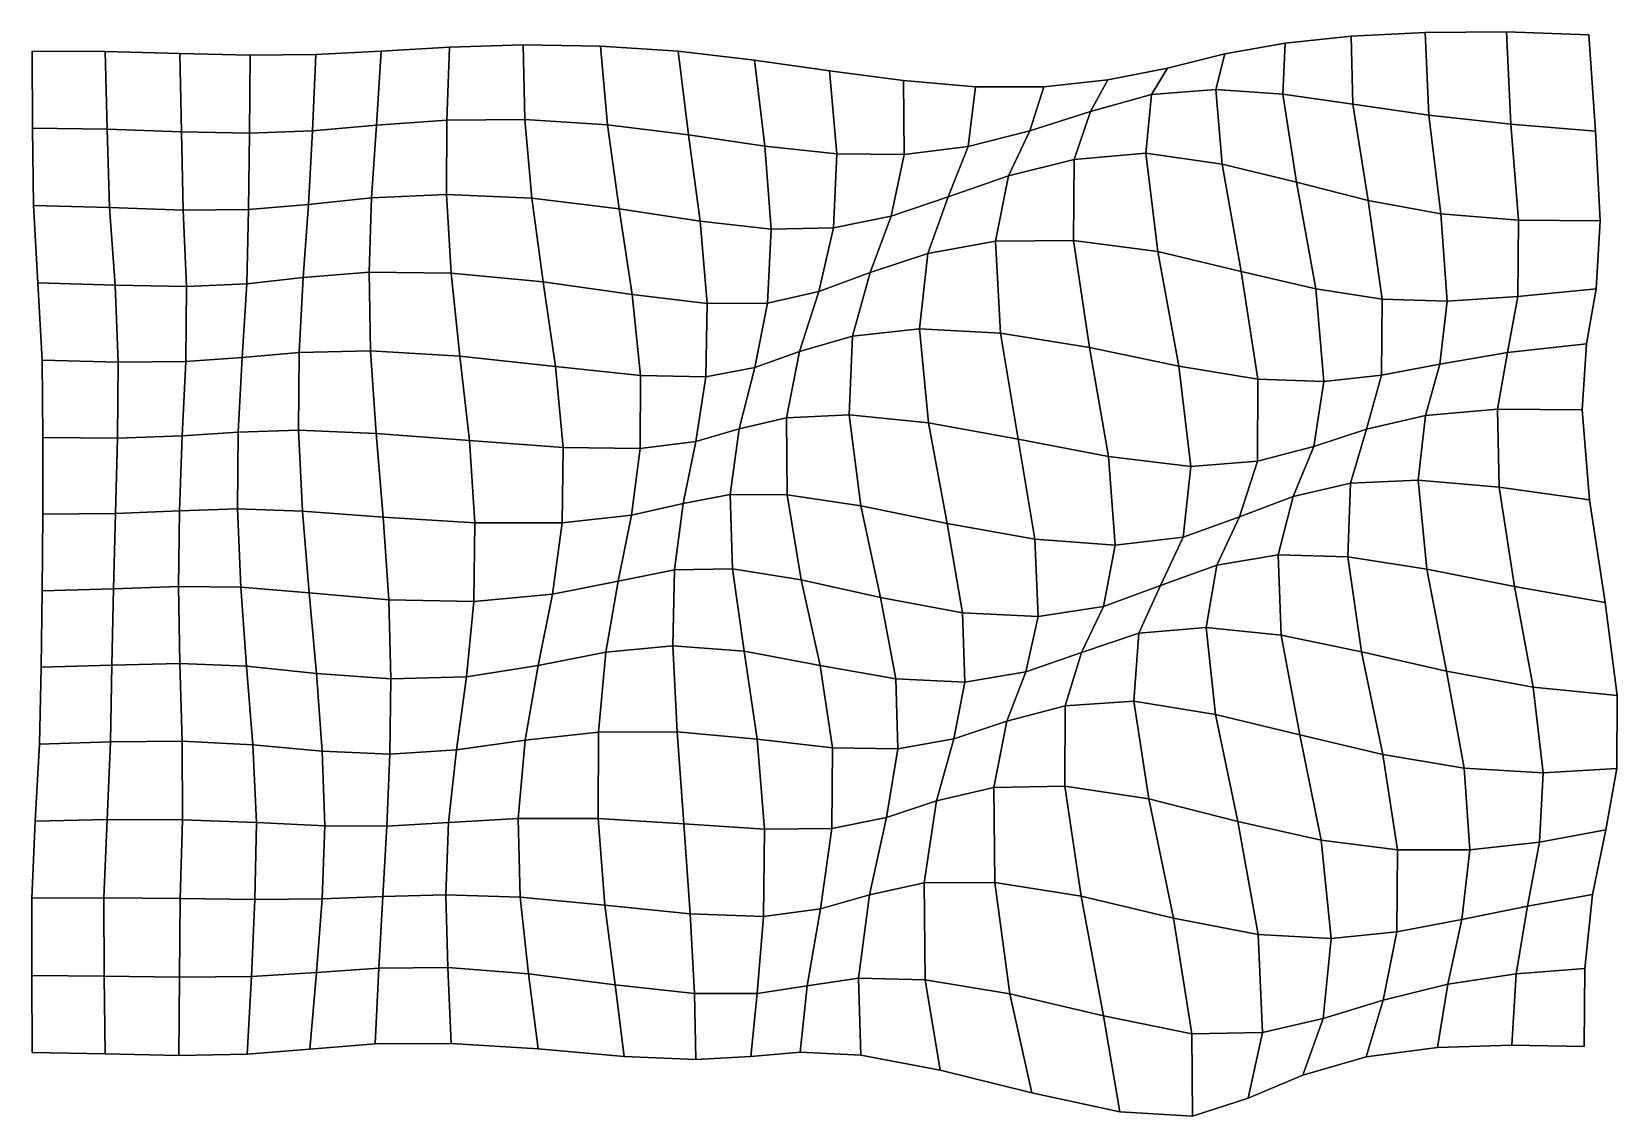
# Model space of a CAD drawing. Extents: x -160 to 228, y -142 to 124.
import ezdxf

# ---------------------------------------------------------------- set-up
doc = ezdxf.new("R2010")
doc.units = 0

msp = doc.modelspace()

# ---------------------------------------------------------------- linework, layer by layer
for points in [[(-58.918083, 102.129326, -0.974631), (-39.760494, 102.29744, -0.670569), (-40.19986, 120.552017, -0.596105), (-58.230896, 119.968605, -1.044275)], [(-58.918083, 102.129326, -0.974631), (-58.230896, 119.968605, -1.044275), (-40.19986, 120.552017, -0.596105), (-39.760494, 102.29744, -0.670569)], [(-39.760494, 102.29744, -0.670569), (-19.599365, 100.978233, -0.598224), (-21.269796, 120.265045, -0.28807), (-40.19986, 120.552017, -0.596105)], [(-39.760494, 102.29744, -0.670569), (-40.19986, 120.552017, -0.596105), (-21.269796, 120.265045, -0.28807), (-19.599365, 100.978233, -0.598224)], [(129.291458, 109.656158, 7.050998), (145.662537, 108.516945, 8.904536), (146.220367, 120.994209, 6.913747), (131.509827, 118.363823, 6.214021)], [(129.291458, 109.656158, 7.050998), (131.509827, 118.363823, 6.214021), (146.220367, 120.994209, 6.913747), (145.662537, 108.516945, 8.904536)], [(145.662537, 108.516945, 8.904536), (162.85022, 106.03968, 9.288809), (162.385162, 122.685623, 5.876011), (146.220367, 120.994209, 6.913747)], [(145.662537, 108.516945, 8.904536), (146.220367, 120.994209, 6.913747), (162.385162, 122.685623, 5.876011), (162.85022, 106.03968, 9.288809)], [(162.85022, 106.03968, 9.288809), (181.401978, 103.35994, 7.454786), (180.54306, 123.602867, 2.943283), (162.385162, 122.685623, 5.876011)], [(162.85022, 106.03968, 9.288809), (162.385162, 122.685623, 5.876011), (180.54306, 123.602867, 2.943283), (181.401978, 103.35994, 7.454786)], [(181.401978, 103.35994, 7.454786), (201.503067, 101.167236, 3.549233), (200.403351, 123.764183, -1.15705), (180.54306, 123.602867, 2.943283)], [(181.401978, 103.35994, 7.454786), (180.54306, 123.602867, 2.943283), (200.403351, 123.764183, -1.15705), (201.503067, 101.167236, 3.549233)], [(201.503067, 101.167236, 3.549233), (222.200958, 99.460846, -1.125033), (220.578674, 122.964493, -4.931607), (200.403351, 123.764183, -1.15705)], [(201.503067, 101.167236, 3.549233), (200.403351, 123.764183, -1.15705), (220.578674, 122.964493, -4.931607), (222.200958, 99.460846, -1.125033)], [(-160.235519, 100.134933, -1.360997), (-141.998245, 99.883232, -1.391315), (-142.452637, 118.936935, -1.385527), (-160.352722, 118.989136, -1.344609)], [(-160.235519, 100.134933, -1.360997), (-160.352722, 118.989136, -1.344609), (-142.452637, 118.936935, -1.385527), (-141.998245, 99.883232, -1.391315)], [(-141.998245, 99.883232, -1.391315), (-123.796883, 99.226875, -1.327428), (-124.227058, 118.468605, -1.380385), (-142.452637, 118.936935, -1.385527)], [(-141.998245, 99.883232, -1.391315), (-142.452637, 118.936935, -1.385527), (-124.227058, 118.468605, -1.380385), (-123.796883, 99.226875, -1.327428)], [(-123.796883, 99.226875, -1.327428), (-107.144478, 98.911987, -1.268395), (-107.03418, 118.040779, -1.382836), (-124.227058, 118.468605, -1.380385)], [(-123.796883, 99.226875, -1.327428), (-124.227058, 118.468605, -1.380385), (-107.03418, 118.040779, -1.382836), (-107.144478, 98.911987, -1.268395)], [(-107.144478, 98.911987, -1.268395), (-91.729401, 99.526108, -1.265654), (-90.969696, 118.180336, -1.4087), (-107.03418, 118.040779, -1.382836)], [(-107.144478, 98.911987, -1.268395), (-107.03418, 118.040779, -1.382836), (-90.969696, 118.180336, -1.4087), (-91.729401, 99.526108, -1.265654)], [(-91.729401, 99.526108, -1.265654), (-76.105186, 100.889038, -1.207254), (-74.985519, 118.968559, -1.339066), (-90.969696, 118.180336, -1.4087)], [(-91.729401, 99.526108, -1.265654), (-90.969696, 118.180336, -1.4087), (-74.985519, 118.968559, -1.339066), (-76.105186, 100.889038, -1.207254)], [(-76.105186, 100.889038, -1.207254), (-58.918083, 102.129326, -0.974631), (-58.230896, 119.968605, -1.044275), (-74.985519, 118.968559, -1.339066)], [(-76.105186, 100.889038, -1.207254), (-74.985519, 118.968559, -1.339066), (-58.230896, 119.968605, -1.044275), (-58.918083, 102.129326, -0.974631)], [(-19.599365, 100.978233, -0.598224), (0.22882, 98.504272, -0.970906), (-2.242708, 118.97261, -0.40176), (-21.269796, 120.265045, -0.28807)], [(-19.599365, 100.978233, -0.598224), (-21.269796, 120.265045, -0.28807), (-2.242708, 118.97261, -0.40176), (0.22882, 98.504272, -0.970906)], [(0.22882, 98.504272, -0.970906), (18.965603, 95.768791, -1.656131), (16.44141, 116.827248, -0.938073), (-2.242708, 118.97261, -0.40176)], [(0.22882, 98.504272, -0.970906), (-2.242708, 118.97261, -0.40176), (16.44141, 116.827248, -0.938073), (18.965603, 95.768791, -1.656131)], [(18.965603, 95.768791, -1.656131), (36.509834, 93.859482, -2.227231), (34.789772, 114.228859, -1.570889), (16.44141, 116.827248, -0.938073)], [(18.965603, 95.768791, -1.656131), (16.44141, 116.827248, -0.938073), (34.789772, 114.228859, -1.570889), (36.509834, 93.859482, -2.227231)], [(113.531754, 108.437157, 4.613758), (129.291458, 109.656158, 7.050998), (131.509827, 118.363823, 6.214021), (117.449608, 114.878937, 4.384284)], [(113.531754, 108.437157, 4.613758), (117.449608, 114.878937, 4.384284), (131.509827, 118.363823, 6.214021), (129.291458, 109.656158, 7.050998)], [(36.509834, 93.859482, -2.227231), (53.022015, 93.686859, -2.260378), (52.857571, 111.804642, -1.847986), (34.789772, 114.228859, -1.570889)], [(36.509834, 93.859482, -2.227231), (34.789772, 114.228859, -1.570889), (52.857571, 111.804642, -1.847986), (53.022015, 93.686859, -2.260378)], [(98.58889, 104.238655, 1.851987), (113.531754, 108.437157, 4.613758), (117.449608, 114.878937, 4.384284), (102.901779, 111.962402, 1.791465)], [(98.58889, 104.238655, 1.851987), (102.901779, 111.962402, 1.791465), (117.449608, 114.878937, 4.384284), (113.531754, 108.437157, 4.613758)], [(53.022015, 93.686859, -2.260378), (68.684402, 95.667419, -1.571598), (70.457062, 110.297409, -1.434729), (52.857571, 111.804642, -1.847986)], [(53.022015, 93.686859, -2.260378), (52.857571, 111.804642, -1.847986), (70.457062, 110.297409, -1.434729), (68.684402, 95.667419, -1.571598)], [(68.684402, 95.667419, -1.571598), (83.750122, 99.514389, -0.188772), (87.230499, 110.300682, -0.208075), (70.457062, 110.297409, -1.434729)], [(68.684402, 95.667419, -1.571598), (70.457062, 110.297409, -1.434729), (87.230499, 110.300682, -0.208075), (83.750122, 99.514389, -0.188772)], [(83.750122, 99.514389, -0.188772), (98.58889, 104.238655, 1.851987), (102.901779, 111.962402, 1.791465), (87.230499, 110.300682, -0.208075)], [(83.750122, 99.514389, -0.188772), (87.230499, 110.300682, -0.208075), (102.901779, 111.962402, 1.791465), (98.58889, 104.238655, 1.851987)], [(112.158669, 94.057396, 3.019709), (130.828445, 91.327164, 5.345584), (129.291458, 109.656158, 7.050998), (113.531754, 108.437157, 4.613758)], [(112.158669, 94.057396, 3.019709), (113.531754, 108.437157, 4.613758), (129.291458, 109.656158, 7.050998), (130.828445, 91.327164, 5.345584)], [(130.828445, 91.327164, 5.345584), (149.028305, 86.9151, 7.905896), (145.662537, 108.516945, 8.904536), (129.291458, 109.656158, 7.050998)], [(130.828445, 91.327164, 5.345584), (129.291458, 109.656158, 7.050998), (145.662537, 108.516945, 8.904536), (149.028305, 86.9151, 7.905896)], [(94.636383, 92.526482, 1.022836), (112.158669, 94.057396, 3.019709), (113.531754, 108.437157, 4.613758), (98.58889, 104.238655, 1.851987)], [(94.636383, 92.526482, 1.022836), (98.58889, 104.238655, 1.851987), (113.531754, 108.437157, 4.613758), (112.158669, 94.057396, 3.019709)], [(149.028305, 86.9151, 7.905896), (166.580688, 82.46312, 9.681266), (162.85022, 106.03968, 9.288809), (145.662537, 108.516945, 8.904536)], [(149.028305, 86.9151, 7.905896), (145.662537, 108.516945, 8.904536), (162.85022, 106.03968, 9.288809), (166.580688, 82.46312, 9.681266)], [(166.580688, 82.46312, 9.681266), (184.347641, 79.217163, 9.418513), (181.401978, 103.35994, 7.454786), (162.85022, 106.03968, 9.288809)], [(166.580688, 82.46312, 9.681266), (162.85022, 106.03968, 9.288809), (181.401978, 103.35994, 7.454786), (184.347641, 79.217163, 9.418513)], [(-92.768921, 81.472, -1.147762), (-77.283791, 83.125145, -1.212973), (-76.105186, 100.889038, -1.207254), (-91.729401, 99.526108, -1.265654)], [(-92.768921, 81.472, -1.147762), (-91.729401, 99.526108, -1.265654), (-76.105186, 100.889038, -1.207254), (-77.283791, 83.125145, -1.212973)], [(-77.283791, 83.125145, -1.212973), (-58.980377, 83.9375, -1.14641), (-58.918083, 102.129326, -0.974631), (-76.105186, 100.889038, -1.207254)], [(-77.283791, 83.125145, -1.212973), (-76.105186, 100.889038, -1.207254), (-58.918083, 102.129326, -0.974631), (-58.980377, 83.9375, -1.14641)], [(-58.980377, 83.9375, -1.14641), (-38.117737, 82.994881, -0.999831), (-39.760494, 102.29744, -0.670569), (-58.918083, 102.129326, -0.974631)], [(-58.980377, 83.9375, -1.14641), (-58.918083, 102.129326, -0.974631), (-39.760494, 102.29744, -0.670569), (-38.117737, 82.994881, -0.999831)], [(-38.117737, 82.994881, -0.999831), (-16.737625, 80.429749, -1.029563), (-19.599365, 100.978233, -0.598224), (-39.760494, 102.29744, -0.670569)], [(-38.117737, 82.994881, -0.999831), (-39.760494, 102.29744, -0.670569), (-19.599365, 100.978233, -0.598224), (-16.737625, 80.429749, -1.029563)], [(-16.737625, 80.429749, -1.029563), (3.082537, 77.394791, -1.395066), (0.22882, 98.504272, -0.970906), (-19.599365, 100.978233, -0.598224)], [(-16.737625, 80.429749, -1.029563), (-19.599365, 100.978233, -0.598224), (0.22882, 98.504272, -0.970906), (3.082537, 77.394791, -1.395066)], [(78.534721, 88.511803, -0.303904), (94.636383, 92.526482, 1.022836), (98.58889, 104.238655, 1.851987), (83.750122, 99.514389, -0.188772)], [(78.534721, 88.511803, -0.303904), (83.750122, 99.514389, -0.188772), (98.58889, 104.238655, 1.851987), (94.636383, 92.526482, 1.022836)], [(184.347641, 79.217163, 9.418513), (203.327362, 77.664276, 6.615144), (201.503067, 101.167236, 3.549233), (181.401978, 103.35994, 7.454786)], [(184.347641, 79.217163, 9.418513), (181.401978, 103.35994, 7.454786), (201.503067, 101.167236, 3.549233), (203.327362, 77.664276, 6.615144)], [(203.327362, 77.664276, 6.615144), (223.350449, 77.446571, 2.143383), (222.200958, 99.460846, -1.125033), (201.503067, 101.167236, 3.549233)], [(203.327362, 77.664276, 6.615144), (201.503067, 101.167236, 3.549233), (222.200958, 99.460846, -1.125033), (223.350449, 77.446571, 2.143383)], [(-159.995117, 81.215111, -1.375316), (-141.427734, 80.754982, -1.375517), (-141.998245, 99.883232, -1.391315), (-160.235519, 100.134933, -1.360997)], [(-159.995117, 81.215111, -1.375316), (-160.235519, 100.134933, -1.360997), (-141.998245, 99.883232, -1.391315), (-141.427734, 80.754982, -1.375517)], [(-141.427734, 80.754982, -1.375517), (-123.384407, 80.128593, -1.22917), (-123.796883, 99.226875, -1.327428), (-141.998245, 99.883232, -1.391315)], [(-141.427734, 80.754982, -1.375517), (-141.998245, 99.883232, -1.391315), (-123.796883, 99.226875, -1.327428), (-123.384407, 80.128593, -1.22917)], [(-123.384407, 80.128593, -1.22917), (-107.373573, 80.248085, -1.115204), (-107.144478, 98.911987, -1.268395), (-123.796883, 99.226875, -1.327428)], [(-123.384407, 80.128593, -1.22917), (-123.796883, 99.226875, -1.327428), (-107.144478, 98.911987, -1.268395), (-107.373573, 80.248085, -1.115204)], [(-107.373573, 80.248085, -1.115204), (-92.768921, 81.472, -1.147762), (-91.729401, 99.526108, -1.265654), (-107.144478, 98.911987, -1.268395)], [(-107.373573, 80.248085, -1.115204), (-107.144478, 98.911987, -1.268395), (-91.729401, 99.526108, -1.265654), (-92.768921, 81.472, -1.147762)], [(3.082537, 77.394791, -1.395066), (20.462978, 75.439552, -1.923214), (18.965603, 95.768791, -1.656131), (0.22882, 98.504272, -0.970906)], [(3.082537, 77.394791, -1.395066), (0.22882, 98.504272, -0.970906), (18.965603, 95.768791, -1.656131), (20.462978, 75.439552, -1.923214)], [(63.812603, 83.325546, -1.313405), (78.534721, 88.511803, -0.303904), (83.750122, 99.514389, -0.188772), (68.684402, 95.667419, -1.571598)], [(63.812603, 83.325546, -1.313405), (68.684402, 95.667419, -1.571598), (83.750122, 99.514389, -0.188772), (78.534721, 88.511803, -0.303904)], [(20.462978, 75.439552, -1.923214), (35.742332, 75.742699, -2.221099), (36.509834, 93.859482, -2.227231), (18.965603, 95.768791, -1.656131)], [(20.462978, 75.439552, -1.923214), (18.965603, 95.768791, -1.656131), (36.509834, 93.859482, -2.227231), (35.742332, 75.742699, -2.221099)], [(35.742332, 75.742699, -2.221099), (49.851536, 78.600464, -2.010201), (53.022015, 93.686859, -2.260378), (36.509834, 93.859482, -2.227231)], [(35.742332, 75.742699, -2.221099), (36.509834, 93.859482, -2.227231), (53.022015, 93.686859, -2.260378), (49.851536, 78.600464, -2.010201)], [(49.851536, 78.600464, -2.010201), (63.812603, 83.325546, -1.313405), (68.684402, 95.667419, -1.571598), (53.022015, 93.686859, -2.260378)], [(49.851536, 78.600464, -2.010201), (53.022015, 93.686859, -2.260378), (68.684402, 95.667419, -1.571598), (63.812603, 83.325546, -1.313405)], [(94.491989, 72.659409, -0.450241), (115.113052, 70.009628, 0.429305), (112.158669, 94.057396, 3.019709), (94.636383, 92.526482, 1.022836)], [(94.491989, 72.659409, -0.450241), (94.636383, 92.526482, 1.022836), (112.158669, 94.057396, 3.019709), (115.113052, 70.009628, 0.429305)], [(115.113052, 70.009628, 0.429305), (135.481995, 65.109688, 2.374294), (130.828445, 91.327164, 5.345584), (112.158669, 94.057396, 3.019709)], [(115.113052, 70.009628, 0.429305), (112.158669, 94.057396, 3.019709), (130.828445, 91.327164, 5.345584), (135.481995, 65.109688, 2.374294)], [(75.412186, 72.477486, -0.683527), (94.491989, 72.659409, -0.450241), (94.636383, 92.526482, 1.022836), (78.534721, 88.511803, -0.303904)], [(75.412186, 72.477486, -0.683527), (78.534721, 88.511803, -0.303904), (94.636383, 92.526482, 1.022836), (94.491989, 72.659409, -0.450241)], [(135.481995, 65.109688, 2.374294), (153.726135, 60.838676, 5.331368), (149.028305, 86.9151, 7.905896), (130.828445, 91.327164, 5.345584)], [(135.481995, 65.109688, 2.374294), (130.828445, 91.327164, 5.345584), (149.028305, 86.9151, 7.905896), (153.726135, 60.838676, 5.331368)], [(58.798016, 69.498413, -0.897331), (75.412186, 72.477486, -0.683527), (78.534721, 88.511803, -0.303904), (63.812603, 83.325546, -1.313405)], [(58.798016, 69.498413, -0.897331), (63.812603, 83.325546, -1.313405), (78.534721, 88.511803, -0.303904), (75.412186, 72.477486, -0.683527)], [(153.726135, 60.838676, 5.331368), (170.009308, 58.29739, 8.208756), (166.580688, 82.46312, 9.681266), (149.028305, 86.9151, 7.905896)], [(153.726135, 60.838676, 5.331368), (149.028305, 86.9151, 7.905896), (166.580688, 82.46312, 9.681266), (170.009308, 58.29739, 8.208756)], [(-94.026772, 63.594032, -1.091918), (-77.917427, 64.884796, -1.387824), (-77.283791, 83.125145, -1.212973), (-92.768921, 81.472, -1.147762)], [(-94.026772, 63.594032, -1.091918), (-92.768921, 81.472, -1.147762), (-77.283791, 83.125145, -1.212973), (-77.917427, 64.884796, -1.387824)], [(-77.917427, 64.884796, -1.387824), (-57.843079, 64.656921, -1.536103), (-58.980377, 83.9375, -1.14641), (-77.283791, 83.125145, -1.212973)], [(-77.917427, 64.884796, -1.387824), (-77.283791, 83.125145, -1.212973), (-58.980377, 83.9375, -1.14641), (-57.843079, 64.656921, -1.536103)], [(-57.843079, 64.656921, -1.536103), (-35.29845, 62.540157, -1.450622), (-38.117737, 82.994881, -0.999831), (-58.980377, 83.9375, -1.14641)], [(-57.843079, 64.656921, -1.536103), (-58.980377, 83.9375, -1.14641), (-38.117737, 82.994881, -0.999831), (-35.29845, 62.540157, -1.450622)], [(-35.29845, 62.540157, -1.450622), (-13.553815, 59.486588, -1.323591), (-16.737625, 80.429749, -1.029563), (-38.117737, 82.994881, -0.999831)], [(-35.29845, 62.540157, -1.450622), (-38.117737, 82.994881, -0.999831), (-16.737625, 80.429749, -1.029563), (-13.553815, 59.486588, -1.323591)], [(44.676727, 64.801247, -1.220574), (58.798016, 69.498413, -0.897331), (63.812603, 83.325546, -1.313405), (49.851536, 78.600464, -2.010201)], [(44.676727, 64.801247, -1.220574), (49.851536, 78.600464, -2.010201), (63.812603, 83.325546, -1.313405), (58.798016, 69.498413, -0.897331)], [(170.009308, 58.29739, 8.208756), (185.883392, 57.792133, 9.414069), (184.347641, 79.217163, 9.418513), (166.580688, 82.46312, 9.681266)], [(170.009308, 58.29739, 8.208756), (166.580688, 82.46312, 9.681266), (184.347641, 79.217163, 9.418513), (185.883392, 57.792133, 9.414069)], [(-158.976883, 62.267174, -1.386935), (-140.078018, 61.725681, -1.338745), (-141.427734, 80.754982, -1.375517), (-159.995117, 81.215111, -1.375316)], [(-158.976883, 62.267174, -1.386935), (-159.995117, 81.215111, -1.375316), (-141.427734, 80.754982, -1.375517), (-140.078018, 61.725681, -1.338745)], [(-140.078018, 61.725681, -1.338745), (-122.548439, 61.394657, -1.09294), (-123.384407, 80.128593, -1.22917), (-141.427734, 80.754982, -1.375517)], [(-140.078018, 61.725681, -1.338745), (-141.427734, 80.754982, -1.375517), (-123.384407, 80.128593, -1.22917), (-122.548439, 61.394657, -1.09294)], [(-122.548439, 61.394657, -1.09294), (-107.800064, 62.05798, -0.94454), (-107.373573, 80.248085, -1.115204), (-123.384407, 80.128593, -1.22917)], [(-122.548439, 61.394657, -1.09294), (-123.384407, 80.128593, -1.22917), (-107.373573, 80.248085, -1.115204), (-107.800064, 62.05798, -0.94454)], [(-107.800064, 62.05798, -0.94454), (-94.026772, 63.594032, -1.091918), (-92.768921, 81.472, -1.147762), (-107.373573, 80.248085, -1.115204)], [(-107.800064, 62.05798, -0.94454), (-107.373573, 80.248085, -1.115204), (-92.768921, 81.472, -1.147762), (-94.026772, 63.594032, -1.091918)], [(-13.553815, 59.486588, -1.323591), (4.860341, 57.251186, -1.348834), (3.082537, 77.394791, -1.395066), (-16.737625, 80.429749, -1.029563)], [(-13.553815, 59.486588, -1.323591), (-16.737625, 80.429749, -1.029563), (3.082537, 77.394791, -1.395066), (4.860341, 57.251186, -1.348834)], [(32.175343, 60.165287, -1.461489), (44.676727, 64.801247, -1.220574), (49.851536, 78.600464, -2.010201), (35.742332, 75.742699, -2.221099)], [(32.175343, 60.165287, -1.461489), (35.742332, 75.742699, -2.221099), (49.851536, 78.600464, -2.010201), (44.676727, 64.801247, -1.220574)], [(185.883392, 57.792133, 9.414069), (203.180573, 58.932922, 7.946173), (203.327362, 77.664276, 6.615144), (184.347641, 79.217163, 9.418513)], [(185.883392, 57.792133, 9.414069), (184.347641, 79.217163, 9.418513), (203.327362, 77.664276, 6.615144), (203.180573, 58.932922, 7.946173)], [(203.180573, 58.932922, 7.946173), (222.362167, 60.857986, 4.258136), (223.350449, 77.446571, 2.143383), (203.327362, 77.664276, 6.615144)], [(203.180573, 58.932922, 7.946173), (203.327362, 77.664276, 6.615144), (223.350449, 77.446571, 2.143383), (222.362167, 60.857986, 4.258136)], [(4.860341, 57.251186, -1.348834), (19.602839, 57.343994, -1.470107), (20.462978, 75.439552, -1.923214), (3.082537, 77.394791, -1.395066)], [(4.860341, 57.251186, -1.348834), (3.082537, 77.394791, -1.395066), (20.462978, 75.439552, -1.923214), (19.602839, 57.343994, -1.470107)], [(19.602839, 57.343994, -1.470107), (32.175343, 60.165287, -1.461489), (35.742332, 75.742699, -2.221099), (20.462978, 75.439552, -1.923214)], [(19.602839, 57.343994, -1.470107), (20.462978, 75.439552, -1.923214), (35.742332, 75.742699, -2.221099), (32.175343, 60.165287, -1.461489)], [(56.816399, 51.08857, -0.596785), (76.572571, 50.013245, -1.349481), (75.412186, 72.477486, -0.683527), (58.798016, 69.498413, -0.897331)], [(56.816399, 51.08857, -0.596785), (58.798016, 69.498413, -0.897331), (75.412186, 72.477486, -0.683527), (76.572571, 50.013245, -1.349481)], [(76.572571, 50.013245, -1.349481), (98.338722, 46.460506, -2.123005), (94.491989, 72.659409, -0.450241), (75.412186, 72.477486, -0.683527)], [(76.572571, 50.013245, -1.349481), (75.412186, 72.477486, -0.683527), (94.491989, 72.659409, -0.450241), (98.338722, 46.460506, -2.123005)], [(98.338722, 46.460506, -2.123005), (120.207253, 41.905697, -2.088485), (115.113052, 70.009628, 0.429305), (94.491989, 72.659409, -0.450241)], [(98.338722, 46.460506, -2.123005), (94.491989, 72.659409, -0.450241), (115.113052, 70.009628, 0.429305), (120.207253, 41.905697, -2.088485)], [(120.207253, 41.905697, -2.088485), (139.551407, 38.753036, -0.318251), (135.481995, 65.109688, 2.374294), (115.113052, 70.009628, 0.429305)], [(120.207253, 41.905697, -2.088485), (115.113052, 70.009628, 0.429305), (135.481995, 65.109688, 2.374294), (139.551407, 38.753036, -0.318251)], [(40.394512, 49.27018, -0.207927), (56.816399, 51.08857, -0.596785), (58.798016, 69.498413, -0.897331), (44.676727, 64.801247, -1.220574)], [(40.394512, 49.27018, -0.207927), (44.676727, 64.801247, -1.220574), (58.798016, 69.498413, -0.897331), (56.816399, 51.08857, -0.596785)], [(-157.901962, 43.345959, -1.395951), (-139.281952, 42.916279, -1.286578), (-140.078018, 61.725681, -1.338745), (-158.976883, 62.267174, -1.386935)], [(-157.901962, 43.345959, -1.395951), (-158.976883, 62.267174, -1.386935), (-140.078018, 61.725681, -1.338745), (-139.281952, 42.916279, -1.286578)], [(-108.952347, 44.023575, -0.769789), (-95.043335, 45.291862, -1.102126), (-94.026772, 63.594032, -1.091918), (-107.800064, 62.05798, -0.94454)], [(-108.952347, 44.023575, -0.769789), (-107.800064, 62.05798, -0.94454), (-94.026772, 63.594032, -1.091918), (-95.043335, 45.291862, -1.102126)], [(-95.043335, 45.291862, -1.102126), (-77.53981, 45.640732, -1.71101), (-77.917427, 64.884796, -1.387824), (-94.026772, 63.594032, -1.091918)], [(-95.043335, 45.291862, -1.102126), (-94.026772, 63.594032, -1.091918), (-77.917427, 64.884796, -1.387824), (-77.53981, 45.640732, -1.71101)], [(-77.53981, 45.640732, -1.71101), (-55.66827, 44.331669, -2.082394), (-57.843079, 64.656921, -1.536103), (-77.917427, 64.884796, -1.387824)], [(-77.53981, 45.640732, -1.71101), (-77.917427, 64.884796, -1.387824), (-57.843079, 64.656921, -1.536103), (-55.66827, 44.331669, -2.082394)], [(-55.66827, 44.331669, -2.082394), (-32.271782, 41.823978, -1.916747), (-35.29845, 62.540157, -1.450622), (-57.843079, 64.656921, -1.536103)], [(-55.66827, 44.331669, -2.082394), (-57.843079, 64.656921, -1.536103), (-35.29845, 62.540157, -1.450622), (-32.271782, 41.823978, -1.916747)], [(-32.271782, 41.823978, -1.916747), (-11.476706, 39.624001, -1.357222), (-13.553815, 59.486588, -1.323591), (-35.29845, 62.540157, -1.450622)], [(-32.271782, 41.823978, -1.916747), (-35.29845, 62.540157, -1.450622), (-13.553815, 59.486588, -1.323591), (-11.476706, 39.624001, -1.357222)], [(27.446362, 45.477581, -0.157396), (40.394512, 49.27018, -0.207927), (44.676727, 64.801247, -1.220574), (32.175343, 60.165287, -1.461489)], [(27.446362, 45.477581, -0.157396), (32.175343, 60.165287, -1.461489), (44.676727, 64.801247, -1.220574), (40.394512, 49.27018, -0.207927)], [(139.551407, 38.753036, -0.318251), (155.742401, 38.128277, 2.945677), (153.726135, 60.838676, 5.331368), (135.481995, 65.109688, 2.374294)], [(139.551407, 38.753036, -0.318251), (135.481995, 65.109688, 2.374294), (153.726135, 60.838676, 5.331368), (155.742401, 38.128277, 2.945677)], [(-139.281952, 42.916279, -1.286578), (-122.775291, 43.023918, -0.930784), (-122.548439, 61.394657, -1.09294), (-140.078018, 61.725681, -1.338745)], [(-139.281952, 42.916279, -1.286578), (-140.078018, 61.725681, -1.338745), (-122.548439, 61.394657, -1.09294), (-122.775291, 43.023918, -0.930784)], [(-122.775291, 43.023918, -0.930784), (-108.952347, 44.023575, -0.769789), (-107.800064, 62.05798, -0.94454), (-122.548439, 61.394657, -1.09294)], [(-122.775291, 43.023918, -0.930784), (-122.548439, 61.394657, -1.09294), (-107.800064, 62.05798, -0.94454), (-108.952347, 44.023575, -0.769789)], [(-11.476706, 39.624001, -1.357222), (4.460205, 39.328651, -0.758395), (4.860341, 57.251186, -1.348834), (-13.553815, 59.486588, -1.323591)], [(-11.476706, 39.624001, -1.357222), (-13.553815, 59.486588, -1.323591), (4.860341, 57.251186, -1.348834), (4.460205, 39.328651, -0.758395)], [(16.44799, 41.553898, -0.34678), (27.446362, 45.477581, -0.157396), (32.175343, 60.165287, -1.461489), (19.602839, 57.343994, -1.470107)], [(16.44799, 41.553898, -0.34678), (19.602839, 57.343994, -1.470107), (32.175343, 60.165287, -1.461489), (27.446362, 45.477581, -0.157396)], [(155.742401, 38.128277, 2.945677), (169.85611, 39.670132, 6.514262), (170.009308, 58.29739, 8.208756), (153.726135, 60.838676, 5.331368)], [(155.742401, 38.128277, 2.945677), (153.726135, 60.838676, 5.331368), (170.009308, 58.29739, 8.208756), (169.85611, 39.670132, 6.514262)], [(169.85611, 39.670132, 6.514262), (184.10817, 42.394714, 8.623401), (185.883392, 57.792133, 9.414069), (170.009308, 58.29739, 8.208756)], [(169.85611, 39.670132, 6.514262), (170.009308, 58.29739, 8.208756), (185.883392, 57.792133, 9.414069), (184.10817, 42.394714, 8.623401)], [(184.10817, 42.394714, 8.623401), (200.666626, 45.245346, 8.08901), (203.180573, 58.932922, 7.946173), (185.883392, 57.792133, 9.414069)], [(184.10817, 42.394714, 8.623401), (185.883392, 57.792133, 9.414069), (203.180573, 58.932922, 7.946173), (200.666626, 45.245346, 8.08901)], [(200.666626, 45.245346, 8.08901), (220.018082, 47.400959, 5.16452), (222.362167, 60.857986, 4.258136), (203.180573, 58.932922, 7.946173)], [(200.666626, 45.245346, 8.08901), (203.180573, 58.932922, 7.946173), (222.362167, 60.857986, 4.258136), (220.018082, 47.400959, 5.16452)], [(4.460205, 39.328651, -0.758395), (16.44799, 41.553898, -0.34678), (19.602839, 57.343994, -1.470107), (4.860341, 57.251186, -1.348834)], [(4.460205, 39.328651, -0.758395), (4.860341, 57.251186, -1.348834), (19.602839, 57.343994, -1.470107), (16.44799, 41.553898, -0.34678)], [(39.530907, 30.005316, 1.006507), (58.965717, 28.003693, -0.190319), (56.816399, 51.08857, -0.596785), (40.394512, 49.27018, -0.207927)], [(39.530907, 30.005316, 1.006507), (40.394512, 49.27018, -0.207927), (56.816399, 51.08857, -0.596785), (58.965717, 28.003693, -0.190319)], [(58.965717, 28.003693, -0.190319), (80.912987, 24.009594, -1.770194), (76.572571, 50.013245, -1.349481), (56.816399, 51.08857, -0.596785)], [(58.965717, 28.003693, -0.190319), (56.816399, 51.08857, -0.596785), (76.572571, 50.013245, -1.349481), (80.912987, 24.009594, -1.770194)], [(24.229223, 29.30179, 1.521119), (39.530907, 30.005316, 1.006507), (40.394512, 49.27018, -0.207927), (27.446362, 45.477581, -0.157396)], [(24.229223, 29.30179, 1.521119), (27.446362, 45.477581, -0.157396), (40.394512, 49.27018, -0.207927), (39.530907, 30.005316, 1.006507)], [(80.912987, 24.009594, -1.770194), (103.004227, 19.796736, -3.133687), (98.338722, 46.460506, -2.123005), (76.572571, 50.013245, -1.349481)], [(80.912987, 24.009594, -1.770194), (76.572571, 50.013245, -1.349481), (98.338722, 46.460506, -2.123005), (103.004227, 19.796736, -3.133687)], [(198.201309, 31.425158, 7.597199), (218.902588, 31.231567, 5.055511), (220.018082, 47.400959, 5.16452), (200.666626, 45.245346, 8.08901)], [(198.201309, 31.425158, 7.597199), (200.666626, 45.245346, 8.08901), (220.018082, 47.400959, 5.16452), (218.902588, 31.231567, 5.055511)], [(-157.725235, 24.489424, -1.404887), (-139.482574, 24.330513, -1.231918), (-139.281952, 42.916279, -1.286578), (-157.901962, 43.345959, -1.395951)], [(-157.725235, 24.489424, -1.404887), (-157.901962, 43.345959, -1.395951), (-139.281952, 42.916279, -1.286578), (-139.482574, 24.330513, -1.231918)], [(-139.482574, 24.330513, -1.231918), (-123.608711, 24.822084, -0.759523), (-122.775291, 43.023918, -0.930784), (-139.281952, 42.916279, -1.286578)], [(-139.482574, 24.330513, -1.231918), (-139.281952, 42.916279, -1.286578), (-122.775291, 43.023918, -0.930784), (-123.608711, 24.822084, -0.759523)], [(-123.608711, 24.822084, -0.759523), (-109.913383, 25.74361, -0.589989), (-108.952347, 44.023575, -0.769789), (-122.775291, 43.023918, -0.930784)], [(-123.608711, 24.822084, -0.759523), (-122.775291, 43.023918, -0.930784), (-108.952347, 44.023575, -0.769789), (-109.913383, 25.74361, -0.589989)], [(-109.913383, 25.74361, -0.589989), (-95.144699, 26.209549, -1.141248), (-95.043335, 45.291862, -1.102126), (-108.952347, 44.023575, -0.769789)], [(-109.913383, 25.74361, -0.589989), (-108.952347, 44.023575, -0.769789), (-95.043335, 45.291862, -1.102126), (-95.144699, 26.209549, -1.141248)], [(-95.144699, 26.209549, -1.141248), (-76.186584, 25.468679, -2.115571), (-77.53981, 45.640732, -1.71101), (-95.043335, 45.291862, -1.102126)], [(-95.144699, 26.209549, -1.141248), (-95.043335, 45.291862, -1.102126), (-77.53981, 45.640732, -1.71101), (-76.186584, 25.468679, -2.115571)], [(-76.186584, 25.468679, -2.115571), (-53.346668, 23.682203, -2.72487), (-55.66827, 44.331669, -2.082394), (-77.53981, 45.640732, -1.71101)], [(-76.186584, 25.468679, -2.115571), (-77.53981, 45.640732, -1.71101), (-55.66827, 44.331669, -2.082394), (-53.346668, 23.682203, -2.72487)], [(-53.346668, 23.682203, -2.72487), (-30.411705, 21.981724, -2.394412), (-32.271782, 41.823978, -1.916747), (-55.66827, 44.331669, -2.082394)], [(-53.346668, 23.682203, -2.72487), (-55.66827, 44.331669, -2.082394), (-32.271782, 41.823978, -1.916747), (-30.411705, 21.981724, -2.394412)], [(12.666887, 26.571659, 1.230645), (24.229223, 29.30179, 1.521119), (27.446362, 45.477581, -0.157396), (16.44799, 41.553898, -0.34678)], [(12.666887, 26.571659, 1.230645), (16.44799, 41.553898, -0.34678), (27.446362, 45.477581, -0.157396), (24.229223, 29.30179, 1.521119)], [(103.004227, 19.796736, -3.133687), (123.176346, 17.331457, -3.370655), (120.207253, 41.905697, -2.088485), (98.338722, 46.460506, -2.123005)], [(103.004227, 19.796736, -3.133687), (98.338722, 46.460506, -2.123005), (120.207253, 41.905697, -2.088485), (123.176346, 17.331457, -3.370655)], [(180.582245, 29.850122, 7.912187), (198.201309, 31.425158, 7.597199), (200.666626, 45.245346, 8.08901), (184.10817, 42.394714, 8.623401)], [(180.582245, 29.850122, 7.912187), (184.10817, 42.394714, 8.623401), (200.666626, 45.245346, 8.08901), (198.201309, 31.425158, 7.597199)], [(-30.411705, 21.981724, -2.394412), (-11.533212, 21.7227, -1.217568), (-11.476706, 39.624001, -1.357222), (-32.271782, 41.823978, -1.916747)], [(-30.411705, 21.981724, -2.394412), (-32.271782, 41.823978, -1.916747), (-11.476706, 39.624001, -1.357222), (-11.533212, 21.7227, -1.217568)], [(-11.533212, 21.7227, -1.217568), (2.046064, 23.488338, 0.201696), (4.460205, 39.328651, -0.758395), (-11.476706, 39.624001, -1.357222)], [(-11.533212, 21.7227, -1.217568), (-11.476706, 39.624001, -1.357222), (4.460205, 39.328651, -0.758395), (2.046064, 23.488338, 0.201696)], [(2.046064, 23.488338, 0.201696), (12.666887, 26.571659, 1.230645), (16.44799, 41.553898, -0.34678), (4.460205, 39.328651, -0.758395)], [(2.046064, 23.488338, 0.201696), (4.460205, 39.328651, -0.758395), (16.44799, 41.553898, -0.34678), (12.666887, 26.571659, 1.230645)], [(123.176346, 17.331457, -3.370655), (139.518372, 18.643087, -1.481295), (139.551407, 38.753036, -0.318251), (120.207253, 41.905697, -2.088485)], [(123.176346, 17.331457, -3.370655), (120.207253, 41.905697, -2.088485), (139.551407, 38.753036, -0.318251), (139.518372, 18.643087, -1.481295)], [(153.246262, 22.253891, 1.961948), (166.178055, 26.499092, 5.663217), (169.85611, 39.670132, 6.514262), (155.742401, 38.128277, 2.945677)], [(153.246262, 22.253891, 1.961948), (155.742401, 38.128277, 2.945677), (169.85611, 39.670132, 6.514262), (166.178055, 26.499092, 5.663217)], [(166.178055, 26.499092, 5.663217), (180.582245, 29.850122, 7.912187), (184.10817, 42.394714, 8.623401), (169.85611, 39.670132, 6.514262)], [(166.178055, 26.499092, 5.663217), (169.85611, 39.670132, 6.514262), (184.10817, 42.394714, 8.623401), (180.582245, 29.850122, 7.912187)], [(139.518372, 18.643087, -1.481295), (153.246262, 22.253891, 1.961948), (155.742401, 38.128277, 2.945677), (139.551407, 38.753036, -0.318251)], [(139.518372, 18.643087, -1.481295), (139.551407, 38.753036, -0.318251), (155.742401, 38.128277, 2.945677), (153.246262, 22.253891, 1.961948)], [(178.825455, 13.983975, 7.208857), (198.6436, 12.275959, 6.51214), (198.201309, 31.425158, 7.597199), (180.582245, 29.850122, 7.912187)], [(178.825455, 13.983975, 7.208857), (180.582245, 29.850122, 7.912187), (198.201309, 31.425158, 7.597199), (198.6436, 12.275959, 6.51214)], [(198.6436, 12.275959, 6.51214), (220.761185, 9.221884, 4.121345), (218.902588, 31.231567, 5.055511), (198.201309, 31.425158, 7.597199)], [(198.6436, 12.275959, 6.51214), (198.201309, 31.425158, 7.597199), (218.902588, 31.231567, 5.055511), (220.761185, 9.221884, 4.121345)], [(10.45188, 10.499373, 2.927241), (24.415071, 10.429656, 3.504362), (24.229223, 29.30179, 1.521119), (12.666887, 26.571659, 1.230645)], [(10.45188, 10.499373, 2.927241), (12.666887, 26.571659, 1.230645), (24.229223, 29.30179, 1.521119), (24.415071, 10.429656, 3.504362)], [(24.415071, 10.429656, 3.504362), (42.462883, 7.711272, 2.759383), (39.530907, 30.005316, 1.006507), (24.229223, 29.30179, 1.521119)], [(24.415071, 10.429656, 3.504362), (24.229223, 29.30179, 1.521119), (39.530907, 30.005316, 1.006507), (42.462883, 7.711272, 2.759383)], [(42.462883, 7.711272, 2.759383), (63.509315, 3.417591, 1.054542), (58.965717, 28.003693, -0.190319), (39.530907, 30.005316, 1.006507)], [(42.462883, 7.711272, 2.759383), (39.530907, 30.005316, 1.006507), (58.965717, 28.003693, -0.190319), (63.509315, 3.417591, 1.054542)], [(63.509315, 3.417591, 1.054542), (85.004738, -0.41367, -0.933379), (80.912987, 24.009594, -1.770194), (58.965717, 28.003693, -0.190319)], [(63.509315, 3.417591, 1.054542), (58.965717, 28.003693, -0.190319), (80.912987, 24.009594, -1.770194), (85.004738, -0.41367, -0.933379)], [(162.25119, 13.300817, 5.677479), (178.825455, 13.983975, 7.208857), (180.582245, 29.850122, 7.912187), (166.178055, 26.499092, 5.663217)], [(162.25119, 13.300817, 5.677479), (166.178055, 26.499092, 5.663217), (180.582245, 29.850122, 7.912187), (178.825455, 13.983975, 7.208857)], [(-157.774643, 5.701551, -1.41751), (-139.940994, 5.868997, -1.193276), (-139.482574, 24.330513, -1.231918), (-157.725235, 24.489424, -1.404887)], [(-157.774643, 5.701551, -1.41751), (-157.725235, 24.489424, -1.404887), (-139.482574, 24.330513, -1.231918), (-139.940994, 5.868997, -1.193276)], [(-139.940994, 5.868997, -1.193276), (-124.288872, 6.539938, -0.599595), (-123.608711, 24.822084, -0.759523), (-139.482574, 24.330513, -1.231918)], [(-139.940994, 5.868997, -1.193276), (-139.482574, 24.330513, -1.231918), (-123.608711, 24.822084, -0.759523), (-124.288872, 6.539938, -0.599595)], [(-124.288872, 6.539938, -0.599595), (-110.06591, 6.989137, -0.390709), (-109.913383, 25.74361, -0.589989), (-123.608711, 24.822084, -0.759523)], [(-124.288872, 6.539938, -0.599595), (-123.608711, 24.822084, -0.759523), (-109.913383, 25.74361, -0.589989), (-110.06591, 6.989137, -0.390709)], [(-110.06591, 6.989137, -0.390709), (-94.1968, 6.436615, -1.133959), (-95.144699, 26.209549, -1.141248), (-109.913383, 25.74361, -0.589989)], [(-110.06591, 6.989137, -0.390709), (-109.913383, 25.74361, -0.589989), (-95.144699, 26.209549, -1.141248), (-94.1968, 6.436615, -1.133959)], [(-94.1968, 6.436615, -1.133959), (-74.45108, 4.935948, -2.491675), (-76.186584, 25.468679, -2.115571), (-95.144699, 26.209549, -1.141248)], [(-94.1968, 6.436615, -1.133959), (-95.144699, 26.209549, -1.141248), (-76.186584, 25.468679, -2.115571), (-74.45108, 4.935948, -2.491675)], [(-74.45108, 4.935948, -2.491675), (-51.993896, 3.539057, -3.405109), (-53.346668, 23.682203, -2.72487), (-76.186584, 25.468679, -2.115571)], [(-74.45108, 4.935948, -2.491675), (-76.186584, 25.468679, -2.115571), (-53.346668, 23.682203, -2.72487), (-51.993896, 3.539057, -3.405109)], [(-51.993896, 3.539057, -3.405109), (-30.661921, 3.539114, -2.976045), (-30.411705, 21.981724, -2.394412), (-53.346668, 23.682203, -2.72487)], [(-51.993896, 3.539057, -3.405109), (-53.346668, 23.682203, -2.72487), (-30.411705, 21.981724, -2.394412), (-30.661921, 3.539114, -2.976045)], [(-13.692535, 5.411747, -1.186594), (-1.034392, 8.309473, 1.134384), (2.046064, 23.488338, 0.201696), (-11.533212, 21.7227, -1.217568)], [(-13.692535, 5.411747, -1.186594), (-11.533212, 21.7227, -1.217568), (2.046064, 23.488338, 0.201696), (-1.034392, 8.309473, 1.134384)], [(-1.034392, 8.309473, 1.134384), (10.45188, 10.499373, 2.927241), (12.666887, 26.571659, 1.230645), (2.046064, 23.488338, 0.201696)], [(-1.034392, 8.309473, 1.134384), (2.046064, 23.488338, 0.201696), (12.666887, 26.571659, 1.230645), (10.45188, 10.499373, 2.927241)], [(85.004738, -0.41367, -0.933379), (104.642822, -1.864422, -2.409078), (103.004227, 19.796736, -3.133687), (80.912987, 24.009594, -1.770194)], [(85.004738, -0.41367, -0.933379), (80.912987, 24.009594, -1.770194), (103.004227, 19.796736, -3.133687), (104.642822, -1.864422, -2.409078)], [(148.188065, 10.024273, 2.616843), (162.25119, 13.300817, 5.677479), (166.178055, 26.499092, 5.663217), (153.246262, 22.253891, 1.961948)], [(148.188065, 10.024273, 2.616843), (153.246262, 22.253891, 1.961948), (166.178055, 26.499092, 5.663217), (162.25119, 13.300817, 5.677479)], [(-30.661921, 3.539114, -2.976045), (-13.692535, 5.411747, -1.186594), (-11.533212, 21.7227, -1.217568), (-30.411705, 21.981724, -2.394412)], [(-30.661921, 3.539114, -2.976045), (-30.411705, 21.981724, -2.394412), (-11.533212, 21.7227, -1.217568), (-13.692535, 5.411747, -1.186594)], [(104.642822, -1.864422, -2.409078), (121.334373, 0.040432, -2.480698), (123.176346, 17.331457, -3.370655), (103.004227, 19.796736, -3.133687)], [(104.642822, -1.864422, -2.409078), (103.004227, 19.796736, -3.133687), (123.176346, 17.331457, -3.370655), (121.334373, 0.040432, -2.480698)], [(135.114929, 5.009482, -0.54364), (148.188065, 10.024273, 2.616843), (153.246262, 22.253891, 1.961948), (139.518372, 18.643087, -1.481295)], [(135.114929, 5.009482, -0.54364), (139.518372, 18.643087, -1.481295), (153.246262, 22.253891, 1.961948), (148.188065, 10.024273, 2.616843)], [(121.334373, 0.040432, -2.480698), (135.114929, 5.009482, -0.54364), (139.518372, 18.643087, -1.481295), (123.176346, 17.331457, -3.370655)], [(121.334373, 0.040432, -2.480698), (123.176346, 17.331457, -3.370655), (139.518372, 18.643087, -1.481295), (135.114929, 5.009482, -0.54364)], [(144.570816, -4.240913, 4.49646), (161.561081, -4.733904, 6.148552), (162.25119, 13.300817, 5.677479), (148.188065, 10.024273, 2.616843)], [(144.570816, -4.240913, 4.49646), (148.188065, 10.024273, 2.616843), (162.25119, 13.300817, 5.677479), (161.561081, -4.733904, 6.148552)], [(161.561081, -4.733904, 6.148552), (180.898392, -7.747299, 6.36305), (178.825455, 13.983975, 7.208857), (162.25119, 13.300817, 5.677479)], [(161.561081, -4.733904, 6.148552), (162.25119, 13.300817, 5.677479), (178.825455, 13.983975, 7.208857), (180.898392, -7.747299, 6.36305)], [(180.898392, -7.747299, 6.36305), (202.371811, -11.992671, 4.969822), (198.6436, 12.275959, 6.51214), (178.825455, 13.983975, 7.208857)], [(180.898392, -7.747299, 6.36305), (178.825455, 13.983975, 7.208857), (198.6436, 12.275959, 6.51214), (202.371811, -11.992671, 4.969822)], [(202.371811, -11.992671, 4.969822), (224.590256, -15.885909, 2.736485), (220.761185, 9.221884, 4.121345), (198.6436, 12.275959, 6.51214)], [(202.371811, -11.992671, 4.969822), (198.6436, 12.275959, 6.51214), (220.761185, 9.221884, 4.121345), (224.590256, -15.885909, 2.736485)], [(-16.962122, -10.682348, -1.638594), (-3.187213, -7.964297, 1.482268), (-1.034392, 8.309473, 1.134384), (-13.692535, 5.411747, -1.186594)], [(-16.962122, -10.682348, -1.638594), (-13.692535, 5.411747, -1.186594), (-1.034392, 8.309473, 1.134384), (-3.187213, -7.964297, 1.482268)], [(-3.187213, -7.964297, 1.482268), (11.03464, -7.68577, 4.22301), (10.45188, 10.499373, 2.927241), (-1.034392, 8.309473, 1.134384)], [(-3.187213, -7.964297, 1.482268), (-1.034392, 8.309473, 1.134384), (10.45188, 10.499373, 2.927241), (11.03464, -7.68577, 4.22301)], [(11.03464, -7.68577, 4.22301), (27.856705, -10.367572, 5.555655), (24.415071, 10.429656, 3.504362), (10.45188, 10.499373, 2.927241)], [(11.03464, -7.68577, 4.22301), (10.45188, 10.499373, 2.927241), (24.415071, 10.429656, 3.504362), (27.856705, -10.367572, 5.555655)], [(27.856705, -10.367572, 5.555655), (47.241402, -14.731935, 5.234412), (42.462883, 7.711272, 2.759383), (24.415071, 10.429656, 3.504362)], [(27.856705, -10.367572, 5.555655), (24.415071, 10.429656, 3.504362), (42.462883, 7.711272, 2.759383), (47.241402, -14.731935, 5.234412)], [(129.528915, -6.778921, 2.372594), (144.570816, -4.240913, 4.49646), (148.188065, 10.024273, 2.616843), (135.114929, 5.009482, -0.54364)], [(129.528915, -6.778921, 2.372594), (135.114929, 5.009482, -0.54364), (148.188065, 10.024273, 2.616843), (144.570816, -4.240913, 4.49646)], [(-157.939575, -13.045104, -1.437718), (-140.442169, -12.610679, -1.193416), (-139.940994, 5.868997, -1.193276), (-157.774643, 5.701551, -1.41751)], [(-157.939575, -13.045104, -1.437718), (-157.774643, 5.701551, -1.41751), (-139.940994, 5.868997, -1.193276), (-140.442169, -12.610679, -1.193416)], [(-140.442169, -12.610679, -1.193416), (-124.51886, -11.994175, -0.479455), (-124.288872, 6.539938, -0.599595), (-139.940994, 5.868997, -1.193276)], [(-140.442169, -12.610679, -1.193416), (-139.940994, 5.868997, -1.193276), (-124.288872, 6.539938, -0.599595), (-124.51886, -11.994175, -0.479455)], [(-124.51886, -11.994175, -0.479455), (-109.301651, -12.19003, -0.158719), (-110.06591, 6.989137, -0.390709), (-124.288872, 6.539938, -0.599595)], [(-124.51886, -11.994175, -0.479455), (-124.288872, 6.539938, -0.599595), (-110.06591, 6.989137, -0.390709), (-109.301651, -12.19003, -0.158719)], [(-109.301651, -12.19003, -0.158719), (-92.551048, -13.577682, -0.985319), (-94.1968, 6.436615, -1.133959), (-110.06591, 6.989137, -0.390709)], [(-109.301651, -12.19003, -0.158719), (-110.06591, 6.989137, -0.390709), (-94.1968, 6.436615, -1.133959), (-92.551048, -13.577682, -0.985319)], [(-92.551048, -13.577682, -0.985319), (-73.090004, -15.265872, -2.68919), (-74.45108, 4.935948, -2.491675), (-94.1968, 6.436615, -1.133959)], [(-92.551048, -13.577682, -0.985319), (-94.1968, 6.436615, -1.133959), (-74.45108, 4.935948, -2.491675), (-73.090004, -15.265872, -2.68919)], [(-73.090004, -15.265872, -2.68919), (-52.296383, -15.67883, -4.030205), (-51.993896, 3.539057, -3.405109), (-74.45108, 4.935948, -2.491675)], [(-73.090004, -15.265872, -2.68919), (-74.45108, 4.935948, -2.491675), (-51.993896, 3.539057, -3.405109), (-52.296383, -15.67883, -4.030205)], [(-33.014454, -13.915946, -3.768425), (-16.962122, -10.682348, -1.638594), (-13.692535, 5.411747, -1.186594), (-30.661921, 3.539114, -2.976045)], [(-33.014454, -13.915946, -3.768425), (-30.661921, 3.539114, -2.976045), (-13.692535, 5.411747, -1.186594), (-16.962122, -10.682348, -1.638594)], [(47.241402, -14.731935, 5.234412), (67.275307, -18.43544, 3.737284), (63.509315, 3.417591, 1.054542), (42.462883, 7.711272, 2.759383)], [(47.241402, -14.731935, 5.234412), (42.462883, 7.711272, 2.759383), (63.509315, 3.417591, 1.054542), (67.275307, -18.43544, 3.737284)], [(115.757584, -11.764167, 0.927956), (129.528915, -6.778921, 2.372594), (135.114929, 5.009482, -0.54364), (121.334373, 0.040432, -2.480698)], [(115.757584, -11.764167, 0.927956), (121.334373, 0.040432, -2.480698), (135.114929, 5.009482, -0.54364), (129.528915, -6.778921, 2.372594)], [(-52.296383, -15.67883, -4.030205), (-33.014454, -13.915946, -3.768425), (-30.661921, 3.539114, -2.976045), (-51.993896, 3.539057, -3.405109)], [(-52.296383, -15.67883, -4.030205), (-51.993896, 3.539057, -3.405109), (-30.661921, 3.539114, -2.976045), (-33.014454, -13.915946, -3.768425)], [(67.275307, -18.43544, 3.737284), (85.786026, -19.387861, 1.941733), (85.004738, -0.41367, -0.933379), (63.509315, 3.417591, 1.054542)], [(67.275307, -18.43544, 3.737284), (63.509315, 3.417591, 1.054542), (85.004738, -0.41367, -0.933379), (85.786026, -19.387861, 1.941733)], [(101.785866, -16.873146, 0.753524), (115.757584, -11.764167, 0.927956), (121.334373, 0.040432, -2.480698), (104.642822, -1.864422, -2.409078)], [(101.785866, -16.873146, 0.753524), (104.642822, -1.864422, -2.409078), (121.334373, 0.040432, -2.480698), (115.757584, -11.764167, 0.927956)], [(85.786026, -19.387861, 1.941733), (101.785866, -16.873146, 0.753524), (104.642822, -1.864422, -2.409078), (85.004738, -0.41367, -0.933379)], [(85.786026, -19.387861, 1.941733), (85.004738, -0.41367, -0.933379), (104.642822, -1.864422, -2.409078), (101.785866, -16.873146, 0.753524)], [(-3.600635, -26.527262, 0.671075), (13.863996, -27.875349, 4.361599), (11.03464, -7.68577, 4.22301), (-3.187213, -7.964297, 1.482268)], [(-3.600635, -26.527262, 0.671075), (-3.187213, -7.964297, 1.482268), (11.03464, -7.68577, 4.22301), (13.863996, -27.875349, 4.361599)], [(13.863996, -27.875349, 4.361599), (32.453579, -31.343946, 6.93), (27.856705, -10.367572, 5.555655), (11.03464, -7.68577, 4.22301)], [(13.863996, -27.875349, 4.361599), (11.03464, -7.68577, 4.22301), (27.856705, -10.367572, 5.555655), (32.453579, -31.343946, 6.93)], [(110.462204, -23.40995, 5.806003), (126.91349, -22.052086, 6.024288), (129.528915, -6.778921, 2.372594), (115.757584, -11.764167, 0.927956)], [(110.462204, -23.40995, 5.806003), (115.757584, -11.764167, 0.927956), (129.528915, -6.778921, 2.372594), (126.91349, -22.052086, 6.024288)], [(126.91349, -22.052086, 6.024288), (145.258331, -23.927931, 6.423067), (144.570816, -4.240913, 4.49646), (129.528915, -6.778921, 2.372594)], [(126.91349, -22.052086, 6.024288), (129.528915, -6.778921, 2.372594), (144.570816, -4.240913, 4.49646), (145.258331, -23.927931, 6.423067)], [(145.258331, -23.927931, 6.423067), (164.972275, -27.992321, 6.259439), (161.561081, -4.733904, 6.148552), (144.570816, -4.240913, 4.49646)], [(145.258331, -23.927931, 6.423067), (144.570816, -4.240913, 4.49646), (161.561081, -4.733904, 6.148552), (164.972275, -27.992321, 6.259439)], [(164.972275, -27.992321, 6.259439), (185.714676, -32.747059, 5.117605), (180.898392, -7.747299, 6.36305), (161.561081, -4.733904, 6.148552)], [(164.972275, -27.992321, 6.259439), (161.561081, -4.733904, 6.148552), (180.898392, -7.747299, 6.36305), (185.714676, -32.747059, 5.117605)], [(185.714676, -32.747059, 5.117605), (206.966614, -36.685925, 3.264161), (202.371811, -11.992671, 4.969822), (180.898392, -7.747299, 6.36305)], [(185.714676, -32.747059, 5.117605), (180.898392, -7.747299, 6.36305), (202.371811, -11.992671, 4.969822), (206.966614, -36.685925, 3.264161)], [(-36.522747, -31.370762, -4.745898), (-20.013731, -28.098934, -2.839512), (-16.962122, -10.682348, -1.638594), (-33.014454, -13.915946, -3.768425)], [(-36.522747, -31.370762, -4.745898), (-33.014454, -13.915946, -3.768425), (-16.962122, -10.682348, -1.638594), (-20.013731, -28.098934, -2.839512)], [(-20.013731, -28.098934, -2.839512), (-3.600635, -26.527262, 0.671075), (-3.187213, -7.964297, 1.482268), (-16.962122, -10.682348, -1.638594)], [(-20.013731, -28.098934, -2.839512), (-16.962122, -10.682348, -1.638594), (-3.187213, -7.964297, 1.482268), (-3.600635, -26.527262, 0.671075)], [(32.453579, -31.343946, 6.93), (50.959564, -34.618561, 7.842927), (47.241402, -14.731935, 5.234412), (27.856705, -10.367572, 5.555655)], [(32.453579, -31.343946, 6.93), (27.856705, -10.367572, 5.555655), (47.241402, -14.731935, 5.234412), (50.959564, -34.618561, 7.842927)], [(-158.173309, -31.792736, -1.467576), (-140.842621, -31.23012, -1.254888), (-140.442169, -12.610679, -1.193416), (-157.939575, -13.045104, -1.437718)], [(-158.173309, -31.792736, -1.467576), (-157.939575, -13.045104, -1.437718), (-140.442169, -12.610679, -1.193416), (-140.842621, -31.23012, -1.254888)], [(-140.842621, -31.23012, -1.254888), (-124.243614, -30.82057, -0.439611), (-124.51886, -11.994175, -0.479455), (-140.442169, -12.610679, -1.193416)], [(-140.842621, -31.23012, -1.254888), (-140.442169, -12.610679, -1.193416), (-124.51886, -11.994175, -0.479455), (-124.243614, -30.82057, -0.439611)], [(-124.243614, -30.82057, -0.439611), (-107.882294, -31.538258, 0.09358), (-109.301651, -12.19003, -0.158719), (-124.51886, -11.994175, -0.479455)], [(-124.243614, -30.82057, -0.439611), (-124.51886, -11.994175, -0.479455), (-109.301651, -12.19003, -0.158719), (-107.882294, -31.538258, 0.09358)], [(-107.882294, -31.538258, 0.09358), (-90.761414, -33.281887, -0.619458), (-92.551048, -13.577682, -0.985319), (-109.301651, -12.19003, -0.158719)], [(-107.882294, -31.538258, 0.09358), (-109.301651, -12.19003, -0.158719), (-92.551048, -13.577682, -0.985319), (-90.761414, -33.281887, -0.619458)], [(-90.761414, -33.281887, -0.619458), (-72.562424, -34.646923, -2.535606), (-73.090004, -15.265872, -2.68919), (-92.551048, -13.577682, -0.985319)], [(-90.761414, -33.281887, -0.619458), (-92.551048, -13.577682, -0.985319), (-73.090004, -15.265872, -2.68919), (-72.562424, -34.646923, -2.535606)], [(-72.562424, -34.646923, -2.535606), (-54.107147, -34.078552, -4.420527), (-52.296383, -15.67883, -4.030205), (-73.090004, -15.265872, -2.68919)], [(-72.562424, -34.646923, -2.535606), (-73.090004, -15.265872, -2.68919), (-52.296383, -15.67883, -4.030205), (-54.107147, -34.078552, -4.420527)], [(-54.107147, -34.078552, -4.420527), (-36.522747, -31.370762, -4.745898), (-33.014454, -13.915946, -3.768425), (-52.296383, -15.67883, -4.030205)], [(-54.107147, -34.078552, -4.420527), (-52.296383, -15.67883, -4.030205), (-33.014454, -13.915946, -3.768425), (-36.522747, -31.370762, -4.745898)], [(50.959564, -34.618561, 7.842927), (67.890862, -35.409294, 7.40448), (67.275307, -18.43544, 3.737284), (47.241402, -14.731935, 5.234412)], [(50.959564, -34.618561, 7.842927), (47.241402, -14.731935, 5.234412), (67.275307, -18.43544, 3.737284), (67.890862, -35.409294, 7.40448)], [(96.443741, -28.156456, 5.670967), (110.462204, -23.40995, 5.806003), (115.757584, -11.764167, 0.927956), (101.785866, -16.873146, 0.753524)], [(96.443741, -28.156456, 5.670967), (101.785866, -16.873146, 0.753524), (115.757584, -11.764167, 0.927956), (110.462204, -23.40995, 5.806003)], [(206.966614, -36.685925, 3.264161), (227.524216, -38.65736, 1.488735), (224.590256, -15.885909, 2.736485), (202.371811, -11.992671, 4.969822)], [(206.966614, -36.685925, 3.264161), (202.371811, -11.992671, 4.969822), (224.590256, -15.885909, 2.736485), (227.524216, -38.65736, 1.488735)], [(67.890862, -35.409294, 7.40448), (82.762207, -32.90387, 6.395606), (85.786026, -19.387861, 1.941733), (67.275307, -18.43544, 3.737284)], [(67.890862, -35.409294, 7.40448), (67.275307, -18.43544, 3.737284), (85.786026, -19.387861, 1.941733), (82.762207, -32.90387, 6.395606)], [(82.762207, -32.90387, 6.395606), (96.443741, -28.156456, 5.670967), (101.785866, -16.873146, 0.753524), (85.786026, -19.387861, 1.941733)], [(82.762207, -32.90387, 6.395606), (85.786026, -19.387861, 1.941733), (101.785866, -16.873146, 0.753524), (96.443741, -28.156456, 5.670967)], [(109.233597, -40.071453, 9.815829), (129.172409, -43.305241, 8.482043), (126.91349, -22.052086, 6.024288), (110.462204, -23.40995, 5.806003)], [(109.233597, -40.071453, 9.815829), (110.462204, -23.40995, 5.806003), (126.91349, -22.052086, 6.024288), (129.172409, -43.305241, 8.482043)], [(129.172409, -43.305241, 8.482043), (149.81398, -48.273304, 7.087132), (145.258331, -23.927931, 6.423067), (126.91349, -22.052086, 6.024288)], [(129.172409, -43.305241, 8.482043), (126.91349, -22.052086, 6.024288), (145.258331, -23.927931, 6.423067), (149.81398, -48.273304, 7.087132)], [(-21.795927, -47.632641, -4.66763), (-2.551897, -47.550957, -1.537507), (-3.600635, -26.527262, 0.671075), (-20.013731, -28.098934, -2.839512)], [(-21.795927, -47.632641, -4.66763), (-20.013731, -28.098934, -2.839512), (-3.600635, -26.527262, 0.671075), (-2.551897, -47.550957, -1.537507)], [(-2.551897, -47.550957, -1.537507), (17.070778, -49.400711, 2.646639), (13.863996, -27.875349, 4.361599), (-3.600635, -26.527262, 0.671075)], [(-2.551897, -47.550957, -1.537507), (-3.600635, -26.527262, 0.671075), (13.863996, -27.875349, 4.361599), (17.070778, -49.400711, 2.646639)], [(92.387161, -41.22163, 10.075391), (109.233597, -40.071453, 9.815829), (110.462204, -23.40995, 5.806003), (96.443741, -28.156456, 5.670967)], [(92.387161, -41.22163, 10.075391), (96.443741, -28.156456, 5.670967), (110.462204, -23.40995, 5.806003), (109.233597, -40.071453, 9.815829)], [(149.81398, -48.273304, 7.087132), (170.186157, -53.095608, 5.419216), (164.972275, -27.992321, 6.259439), (145.258331, -23.927931, 6.423067)], [(149.81398, -48.273304, 7.087132), (145.258331, -23.927931, 6.423067), (164.972275, -27.992321, 6.259439), (170.186157, -53.095608, 5.419216)], [(-141.144791, -50.051983, -1.391411), (-123.677635, -49.88118, -0.530638), (-124.243614, -30.82057, -0.439611), (-140.842621, -31.23012, -1.254888)], [(-141.144791, -50.051983, -1.391411), (-140.842621, -31.23012, -1.254888), (-124.243614, -30.82057, -0.439611), (-123.677635, -49.88118, -0.530638)], [(-123.677635, -49.88118, -0.530638), (-106.32914, -50.775059, 0.302816), (-107.882294, -31.538258, 0.09358), (-124.243614, -30.82057, -0.439611)], [(-123.677635, -49.88118, -0.530638), (-124.243614, -30.82057, -0.439611), (-107.882294, -31.538258, 0.09358), (-106.32914, -50.775059, 0.302816)], [(-39.75251, -49.640423, -5.613768), (-21.795927, -47.632641, -4.66763), (-20.013731, -28.098934, -2.839512), (-36.522747, -31.370762, -4.745898)], [(-39.75251, -49.640423, -5.613768), (-36.522747, -31.370762, -4.745898), (-20.013731, -28.098934, -2.839512), (-21.795927, -47.632641, -4.66763)], [(17.070778, -49.400711, 2.646639), (35.488789, -51.505756, 6.487259), (32.453579, -31.343946, 6.93), (13.863996, -27.875349, 4.361599)], [(17.070778, -49.400711, 2.646639), (13.863996, -27.875349, 4.361599), (32.453579, -31.343946, 6.93), (35.488789, -51.505756, 6.487259)], [(78.115646, -44.997822, 10.358448), (92.387161, -41.22163, 10.075391), (96.443741, -28.156456, 5.670967), (82.762207, -32.90387, 6.395606)], [(78.115646, -44.997822, 10.358448), (82.762207, -32.90387, 6.395606), (96.443741, -28.156456, 5.670967), (92.387161, -41.22163, 10.075391)], [(170.186157, -53.095608, 5.419216), (190.091339, -56.439888, 3.523356), (185.714676, -32.747059, 5.117605), (164.972275, -27.992321, 6.259439)], [(170.186157, -53.095608, 5.419216), (164.972275, -27.992321, 6.259439), (185.714676, -32.747059, 5.117605), (190.091339, -56.439888, 3.523356)], [(-158.532166, -50.57769, -1.50447), (-141.144791, -50.051983, -1.391411), (-140.842621, -31.23012, -1.254888), (-158.173309, -31.792736, -1.467576)], [(-158.532166, -50.57769, -1.50447), (-158.173309, -31.792736, -1.467576), (-140.842621, -31.23012, -1.254888), (-141.144791, -50.051983, -1.391411)], [(-106.32914, -50.775059, 0.302816), (-89.349457, -52.292801, -0.037925), (-90.761414, -33.281887, -0.619458), (-107.882294, -31.538258, 0.09358)], [(-106.32914, -50.775059, 0.302816), (-107.882294, -31.538258, 0.09358), (-90.761414, -33.281887, -0.619458), (-89.349457, -52.292801, -0.037925)], [(-89.349457, -52.292801, -0.037925), (-72.838882, -53.050232, -1.895528), (-72.562424, -34.646923, -2.535606), (-90.761414, -33.281887, -0.619458)], [(-89.349457, -52.292801, -0.037925), (-90.761414, -33.281887, -0.619458), (-72.562424, -34.646923, -2.535606), (-72.838882, -53.050232, -1.895528)], [(-72.838882, -53.050232, -1.895528), (-56.529629, -52.017712, -4.303626), (-54.107147, -34.078552, -4.420527), (-72.562424, -34.646923, -2.535606)], [(-72.838882, -53.050232, -1.895528), (-72.562424, -34.646923, -2.535606), (-54.107147, -34.078552, -4.420527), (-56.529629, -52.017712, -4.303626)], [(-56.529629, -52.017712, -4.303626), (-39.75251, -49.640423, -5.613768), (-36.522747, -31.370762, -4.745898), (-54.107147, -34.078552, -4.420527)], [(-56.529629, -52.017712, -4.303626), (-54.107147, -34.078552, -4.420527), (-36.522747, -31.370762, -4.745898), (-39.75251, -49.640423, -5.613768)], [(35.488789, -51.505756, 6.487259), (51.479416, -51.763702, 9.068357), (50.959564, -34.618561, 7.842927), (32.453579, -31.343946, 6.93)], [(35.488789, -51.505756, 6.487259), (32.453579, -31.343946, 6.93), (50.959564, -34.618561, 7.842927), (51.479416, -51.763702, 9.068357)], [(51.479416, -51.763702, 9.068357), (65.16349, -49.263088, 10.224379), (67.890862, -35.409294, 7.40448), (50.959564, -34.618561, 7.842927)], [(51.479416, -51.763702, 9.068357), (50.959564, -34.618561, 7.842927), (67.890862, -35.409294, 7.40448), (65.16349, -49.263088, 10.224379)], [(65.16349, -49.263088, 10.224379), (78.115646, -44.997822, 10.358448), (82.762207, -32.90387, 6.395606), (67.890862, -35.409294, 7.40448)], [(65.16349, -49.263088, 10.224379), (67.890862, -35.409294, 7.40448), (82.762207, -32.90387, 6.395606), (78.115646, -44.997822, 10.358448)], [(190.091339, -56.439888, 3.523356), (209.3936, -57.614452, 1.838272), (206.966614, -36.685925, 3.264161), (185.714676, -32.747059, 5.117605)], [(190.091339, -56.439888, 3.523356), (185.714676, -32.747059, 5.117605), (206.966614, -36.685925, 3.264161), (209.3936, -57.614452, 1.838272)], [(209.3936, -57.614452, 1.838272), (227.452057, -56.511955, 0.88389), (227.524216, -38.65736, 1.488735), (206.966614, -36.685925, 3.264161)], [(209.3936, -57.614452, 1.838272), (206.966614, -36.685925, 3.264161), (227.524216, -38.65736, 1.488735), (227.452057, -56.511955, 0.88389)], [(74.936287, -61.228878, 11.200066), (92.363579, -60.862476, 11.288362), (92.387161, -41.22163, 10.075391), (78.115646, -44.997822, 10.358448)], [(74.936287, -61.228878, 11.200066), (78.115646, -44.997822, 10.358448), (92.387161, -41.22163, 10.075391), (92.363579, -60.862476, 11.288362)], [(92.363579, -60.862476, 11.288362), (112.907967, -64.014984, 10.609289), (109.233597, -40.071453, 9.815829), (92.387161, -41.22163, 10.075391)], [(92.363579, -60.862476, 11.288362), (92.387161, -41.22163, 10.075391), (109.233597, -40.071453, 9.815829), (112.907967, -64.014984, 10.609289)], [(112.907967, -64.014984, 10.609289), (134.698151, -69.534042, 8.26079), (129.172409, -43.305241, 8.482043), (109.233597, -40.071453, 9.815829)], [(112.907967, -64.014984, 10.609289), (109.233597, -40.071453, 9.815829), (129.172409, -43.305241, 8.482043), (134.698151, -69.534042, 8.26079)], [(60.954918, -64.498314, 9.98401), (74.936287, -61.228878, 11.200066), (78.115646, -44.997822, 10.358448), (65.16349, -49.263088, 10.224379)], [(60.954918, -64.498314, 9.98401), (65.16349, -49.263088, 10.224379), (78.115646, -44.997822, 10.358448), (74.936287, -61.228878, 11.200066)], [(134.698151, -69.534042, 8.26079), (155.060059, -74.110451, 5.898127), (149.81398, -48.273304, 7.087132), (129.172409, -43.305241, 8.482043)], [(134.698151, -69.534042, 8.26079), (129.172409, -43.305241, 8.482043), (149.81398, -48.273304, 7.087132), (155.060059, -74.110451, 5.898127)], [(-159.618271, -69.414749, -1.538463), (-141.998825, -69.070396, -1.595331), (-141.144791, -50.051983, -1.391411), (-158.532166, -50.57769, -1.50447)], [(-159.618271, -69.414749, -1.538463), (-158.532166, -50.57769, -1.50447), (-141.144791, -50.051983, -1.391411), (-141.998825, -69.070396, -1.595331)], [(-141.998825, -69.070396, -1.595331), (-123.570763, -69.089325, -0.796751), (-123.677635, -49.88118, -0.530638), (-141.144791, -50.051983, -1.391411)], [(-141.998825, -69.070396, -1.595331), (-141.144791, -50.051983, -1.391411), (-123.677635, -49.88118, -0.530638), (-123.570763, -69.089325, -0.796751)], [(-123.570763, -69.089325, -0.796751), (-105.422226, -69.768082, 0.34948), (-106.32914, -50.775059, 0.302816), (-123.677635, -49.88118, -0.530638)], [(-123.570763, -69.089325, -0.796751), (-123.677635, -49.88118, -0.530638), (-106.32914, -50.775059, 0.302816), (-105.422226, -69.768082, 0.34948)], [(-58.432537, -69.763031, -3.423074), (-41.416573, -68.772636, -5.82567), (-39.75251, -49.640423, -5.613768), (-56.529629, -52.017712, -4.303626)], [(-58.432537, -69.763031, -3.423074), (-56.529629, -52.017712, -4.303626), (-39.75251, -49.640423, -5.613768), (-41.416573, -68.772636, -5.82567)], [(-41.416573, -68.772636, -5.82567), (-21.817415, -68.794022, -6.440609), (-21.795927, -47.632641, -4.66763), (-39.75251, -49.640423, -5.613768)], [(-41.416573, -68.772636, -5.82567), (-39.75251, -49.640423, -5.613768), (-21.795927, -47.632641, -4.66763), (-21.817415, -68.794022, -6.440609)], [(-21.817415, -68.794022, -6.440609), (-0.896666, -70.059845, -4.62516), (-2.551897, -47.550957, -1.537507), (-21.795927, -47.632641, -4.66763)], [(-21.817415, -68.794022, -6.440609), (-21.795927, -47.632641, -4.66763), (-2.551897, -47.550957, -1.537507), (-0.896666, -70.059845, -4.62516)], [(-0.896666, -70.059845, -4.62516), (18.830191, -71.433212, -0.900883), (17.070778, -49.400711, 2.646639), (-2.551897, -47.550957, -1.537507)], [(-0.896666, -70.059845, -4.62516), (-2.551897, -47.550957, -1.537507), (17.070778, -49.400711, 2.646639), (18.830191, -71.433212, -0.900883)], [(18.830191, -71.433212, -0.900883), (35.362152, -71.209328, 3.505682), (35.488789, -51.505756, 6.487259), (17.070778, -49.400711, 2.646639)], [(18.830191, -71.433212, -0.900883), (17.070778, -49.400711, 2.646639), (35.488789, -51.505756, 6.487259), (35.362152, -71.209328, 3.505682)], [(48.704121, -68.577545, 7.375229), (60.954918, -64.498314, 9.98401), (65.16349, -49.263088, 10.224379), (51.479416, -51.763702, 9.068357)], [(48.704121, -68.577545, 7.375229), (51.479416, -51.763702, 9.068357), (65.16349, -49.263088, 10.224379), (60.954918, -64.498314, 9.98401)], [(155.060059, -74.110451, 5.898127), (173.754028, -76.461258, 3.746305), (170.186157, -53.095608, 5.419216), (149.81398, -48.273304, 7.087132)], [(155.060059, -74.110451, 5.898127), (149.81398, -48.273304, 7.087132), (170.186157, -53.095608, 5.419216), (173.754028, -76.461258, 3.746305)], [(-105.422226, -69.768082, 0.34948), (-88.755783, -70.571671, 0.624843), (-89.349457, -52.292801, -0.037925), (-106.32914, -50.775059, 0.302816)], [(-105.422226, -69.768082, 0.34948), (-106.32914, -50.775059, 0.302816), (-89.349457, -52.292801, -0.037925), (-88.755783, -70.571671, 0.624843)], [(-88.755783, -70.571671, 0.624843), (-73.581985, -70.638367, -0.777547), (-72.838882, -53.050232, -1.895528), (-89.349457, -52.292801, -0.037925)], [(-88.755783, -70.571671, 0.624843), (-89.349457, -52.292801, -0.037925), (-72.838882, -53.050232, -1.895528), (-73.581985, -70.638367, -0.777547)], [(-73.581985, -70.638367, -0.777547), (-58.432537, -69.763031, -3.423074), (-56.529629, -52.017712, -4.303626), (-72.838882, -53.050232, -1.895528)], [(-73.581985, -70.638367, -0.777547), (-72.838882, -53.050232, -1.895528), (-56.529629, -52.017712, -4.303626), (-58.432537, -69.763031, -3.423074)], [(35.362152, -71.209328, 3.505682), (48.704121, -68.577545, 7.375229), (51.479416, -51.763702, 9.068357), (35.488789, -51.505756, 6.487259)], [(35.362152, -71.209328, 3.505682), (35.488789, -51.505756, 6.487259), (51.479416, -51.763702, 9.068357), (48.704121, -68.577545, 7.375229)], [(173.754028, -76.461258, 3.746305), (191.421158, -76.447021, 2.065476), (190.091339, -56.439888, 3.523356), (170.186157, -53.095608, 5.419216)], [(173.754028, -76.461258, 3.746305), (170.186157, -53.095608, 5.419216), (190.091339, -56.439888, 3.523356), (191.421158, -76.447021, 2.065476)], [(191.421158, -76.447021, 2.065476), (208.490295, -74.563271, 1.16074), (209.3936, -57.614452, 1.838272), (190.091339, -56.439888, 3.523356)], [(191.421158, -76.447021, 2.065476), (190.091339, -56.439888, 3.523356), (209.3936, -57.614452, 1.838272), (208.490295, -74.563271, 1.16074)], [(208.490295, -74.563271, 1.16074), (224.717331, -71.522369, 1.097183), (227.452057, -56.511955, 0.88389), (209.3936, -57.614452, 1.838272)], [(208.490295, -74.563271, 1.16074), (209.3936, -57.614452, 1.838272), (227.452057, -56.511955, 0.88389), (224.717331, -71.522369, 1.097183)], [(57.944401, -84.544174, 5.949761), (75.221352, -84.441994, 7.816398), (74.936287, -61.228878, 11.200066), (60.954918, -64.498314, 9.98401)], [(57.944401, -84.544174, 5.949761), (60.954918, -64.498314, 9.98401), (74.936287, -61.228878, 11.200066), (75.221352, -84.441994, 7.816398)], [(75.221352, -84.441994, 7.816398), (96.333534, -87.786575, 8.275139), (92.363579, -60.862476, 11.288362), (74.936287, -61.228878, 11.200066)], [(75.221352, -84.441994, 7.816398), (74.936287, -61.228878, 11.200066), (92.363579, -60.862476, 11.288362), (96.333534, -87.786575, 8.275139)], [(96.333534, -87.786575, 8.275139), (118.952942, -93.201286, 7.639268), (112.907967, -64.014984, 10.609289), (92.363579, -60.862476, 11.288362)], [(96.333534, -87.786575, 8.275139), (92.363579, -60.862476, 11.288362), (112.907967, -64.014984, 10.609289), (118.952942, -93.201286, 7.639268)], [(44.566929, -87.449646, 2.707432), (57.944401, -84.544174, 5.949761), (60.954918, -64.498314, 9.98401), (48.704121, -68.577545, 7.375229)], [(44.566929, -87.449646, 2.707432), (48.704121, -68.577545, 7.375229), (60.954918, -64.498314, 9.98401), (57.944401, -84.544174, 5.949761)], [(118.952942, -93.201286, 7.639268), (139.673309, -97.139275, 5.522669), (134.698151, -69.534042, 8.26079), (112.907967, -64.014984, 10.609289)], [(118.952942, -93.201286, 7.639268), (112.907967, -64.014984, 10.609289), (134.698151, -69.534042, 8.26079), (139.673309, -97.139275, 5.522669)], [(-160.430939, -88.291954, -1.552765), (-142.829819, -88.21711, -1.82594), (-141.998825, -69.070396, -1.595331), (-159.618271, -69.414749, -1.538463)], [(-160.430939, -88.291954, -1.552765), (-159.618271, -69.414749, -1.538463), (-141.998825, -69.070396, -1.595331), (-142.829819, -88.21711, -1.82594)], [(-142.829819, -88.21711, -1.82594), (-124.159744, -88.370934, -1.242017), (-123.570763, -69.089325, -0.796751), (-141.998825, -69.070396, -1.595331)], [(-142.829819, -88.21711, -1.82594), (-141.998825, -69.070396, -1.595331), (-123.570763, -69.089325, -0.796751), (-124.159744, -88.370934, -1.242017)], [(-124.159744, -88.370934, -1.242017), (-105.830673, -88.594696, 0.09702), (-105.422226, -69.768082, 0.34948), (-123.570763, -69.089325, -0.796751)], [(-124.159744, -88.370934, -1.242017), (-123.570763, -69.089325, -0.796751), (-105.422226, -69.768082, 0.34948), (-105.830673, -88.594696, 0.09702)], [(-105.830673, -88.594696, 0.09702), (-89.355782, -88.454422, 1.096866), (-88.755783, -70.571671, 0.624843), (-105.422226, -69.768082, 0.34948)], [(-105.830673, -88.594696, 0.09702), (-105.422226, -69.768082, 0.34948), (-88.755783, -70.571671, 0.624843), (-89.355782, -88.454422, 1.096866)], [(-74.526657, -87.85759, 0.56118), (-59.113266, -87.430534, -1.760625), (-58.432537, -69.763031, -3.423074), (-73.581985, -70.638367, -0.777547)], [(-74.526657, -87.85759, 0.56118), (-73.581985, -70.638367, -0.777547), (-58.432537, -69.763031, -3.423074), (-59.113266, -87.430534, -1.760625)], [(-59.113266, -87.430534, -1.760625), (-40.963131, -88.073898, -4.864241), (-41.416573, -68.772636, -5.82567), (-58.432537, -69.763031, -3.423074)], [(-59.113266, -87.430534, -1.760625), (-58.432537, -69.763031, -3.423074), (-41.416573, -68.772636, -5.82567), (-40.963131, -88.073898, -4.864241)], [(-40.963131, -88.073898, -4.864241), (-20.191746, -89.984001, -7.115399), (-21.817415, -68.794022, -6.440609), (-41.416573, -68.772636, -5.82567)], [(-40.963131, -88.073898, -4.864241), (-41.416573, -68.772636, -5.82567), (-21.817415, -68.794022, -6.440609), (-20.191746, -89.984001, -7.115399)], [(-20.191746, -89.984001, -7.115399), (0.653428, -92.111, -7.257419), (-0.896666, -70.059845, -4.62516), (-21.817415, -68.794022, -6.440609)], [(-20.191746, -89.984001, -7.115399), (-21.817415, -68.794022, -6.440609), (-0.896666, -70.059845, -4.62516), (0.653428, -92.111, -7.257419)], [(32.58503, -90.935135, -1.331106), (44.566929, -87.449646, 2.707432), (48.704121, -68.577545, 7.375229), (35.362152, -71.209328, 3.505682)], [(32.58503, -90.935135, -1.331106), (35.362152, -71.209328, 3.505682), (48.704121, -68.577545, 7.375229), (44.566929, -87.449646, 2.707432)], [(139.673309, -97.139275, 5.522669), (157.484024, -98.120819, 3.546961), (155.060059, -74.110451, 5.898127), (134.698151, -69.534042, 8.26079)], [(139.673309, -97.139275, 5.522669), (134.698151, -69.534042, 8.26079), (155.060059, -74.110451, 5.898127), (157.484024, -98.120819, 3.546961)], [(-89.355782, -88.454422, 1.096866), (-74.526657, -87.85759, 0.56118), (-73.581985, -70.638367, -0.777547), (-88.755783, -70.571671, 0.624843)], [(-89.355782, -88.454422, 1.096866), (-88.755783, -70.571671, 0.624843), (-73.581985, -70.638367, -0.777547), (-74.526657, -87.85759, 0.56118)], [(0.653428, -92.111, -7.257419), (18.577362, -92.75135, -5.068704), (18.830191, -71.433212, -0.900883), (-0.896666, -70.059845, -4.62516)], [(0.653428, -92.111, -7.257419), (-0.896666, -70.059845, -4.62516), (18.830191, -71.433212, -0.900883), (18.577362, -92.75135, -5.068704)], [(18.577362, -92.75135, -5.068704), (32.58503, -90.935135, -1.331106), (35.362152, -71.209328, 3.505682), (18.830191, -71.433212, -0.900883)], [(18.577362, -92.75135, -5.068704), (18.830191, -71.433212, -0.900883), (35.362152, -71.209328, 3.505682), (32.58503, -90.935135, -1.331106)], [(205.530731, -90.232491, 1.385776), (221.455627, -87.37323, 1.789296), (224.717331, -71.522369, 1.097183), (208.490295, -74.563271, 1.16074)], [(205.530731, -90.232491, 1.385776), (208.490295, -74.563271, 1.16074), (224.717331, -71.522369, 1.097183), (221.455627, -87.37323, 1.789296)], [(157.484024, -98.120819, 3.546961), (173.611038, -96.515427, 2.098204), (173.754028, -76.461258, 3.746305), (155.060059, -74.110451, 5.898127)], [(157.484024, -98.120819, 3.546961), (155.060059, -74.110451, 5.898127), (173.754028, -76.461258, 3.746305), (173.611038, -96.515427, 2.098204)], [(173.611038, -96.515427, 2.098204), (189.458481, -93.511375, 1.377636), (191.421158, -76.447021, 2.065476), (173.754028, -76.461258, 3.746305)], [(173.611038, -96.515427, 2.098204), (173.754028, -76.461258, 3.746305), (191.421158, -76.447021, 2.065476), (189.458481, -93.511375, 1.377636)], [(189.458481, -93.511375, 1.377636), (205.530731, -90.232491, 1.385776), (208.490295, -74.563271, 1.16074), (191.421158, -76.447021, 2.065476)], [(189.458481, -93.511375, 1.377636), (191.421158, -76.447021, 2.065476), (208.490295, -74.563271, 1.16074), (205.530731, -90.232491, 1.385776)], [(41.841778, -107.886902, -2.911834), (58.142281, -108.243835, -0.099947), (57.944401, -84.544174, 5.949761), (44.566929, -87.449646, 2.707432)], [(41.841778, -107.886902, -2.911834), (44.566929, -87.449646, 2.707432), (57.944401, -84.544174, 5.949761), (58.142281, -108.243835, -0.099947)], [(58.142281, -108.243835, -0.099947), (78.917351, -111.73233, 1.848867), (75.221352, -84.441994, 7.816398), (57.944401, -84.544174, 5.949761)], [(58.142281, -108.243835, -0.099947), (57.944401, -84.544174, 5.949761), (75.221352, -84.441994, 7.816398), (78.917351, -111.73233, 1.848867)], [(78.917351, -111.73233, 1.848867), (101.829979, -117.041443, 2.74108), (96.333534, -87.786575, 8.275139), (75.221352, -84.441994, 7.816398)], [(78.917351, -111.73233, 1.848867), (75.221352, -84.441994, 7.816398), (96.333534, -87.786575, 8.275139), (101.829979, -117.041443, 2.74108)], [(-160.459198, -107.178177, -1.5296), (-142.746475, -107.377457, -2.010251), (-142.829819, -88.21711, -1.82594), (-160.430939, -88.291954, -1.552765)], [(-160.459198, -107.178177, -1.5296), (-160.430939, -88.291954, -1.552765), (-142.829819, -88.21711, -1.82594), (-142.746475, -107.377457, -2.010251)], [(-142.746475, -107.377457, -2.010251), (-124.270927, -107.649826, -1.795937), (-124.159744, -88.370934, -1.242017), (-142.829819, -88.21711, -1.82594)], [(-142.746475, -107.377457, -2.010251), (-142.829819, -88.21711, -1.82594), (-124.159744, -88.370934, -1.242017), (-124.270927, -107.649826, -1.795937)], [(-124.270927, -107.649826, -1.795937), (-106.666222, -107.45002, -0.525333), (-105.830673, -88.594696, 0.09702), (-124.159744, -88.370934, -1.242017)], [(-124.270927, -107.649826, -1.795937), (-124.159744, -88.370934, -1.242017), (-105.830673, -88.594696, 0.09702), (-106.666222, -107.45002, -0.525333)], [(-106.666222, -107.45002, -0.525333), (-90.797134, -106.505775, 1.060347), (-89.355782, -88.454422, 1.096866), (-105.830673, -88.594696, 0.09702)], [(-106.666222, -107.45002, -0.525333), (-105.830673, -88.594696, 0.09702), (-89.355782, -88.454422, 1.096866), (-90.797134, -106.505775, 1.060347)], [(-90.797134, -106.505775, 1.060347), (-75.5504, -105.386909, 1.617459), (-74.526657, -87.85759, 0.56118), (-89.355782, -88.454422, 1.096866)], [(-90.797134, -106.505775, 1.060347), (-89.355782, -88.454422, 1.096866), (-74.526657, -87.85759, 0.56118), (-75.5504, -105.386909, 1.617459)], [(-75.5504, -105.386909, 1.617459), (-58.671421, -105.254532, 0.265418), (-59.113266, -87.430534, -1.760625), (-74.526657, -87.85759, 0.56118)], [(-75.5504, -105.386909, 1.617459), (-74.526657, -87.85759, 0.56118), (-59.113266, -87.430534, -1.760625), (-58.671421, -105.254532, 0.265418)], [(-58.671421, -105.254532, 0.265418), (-38.890179, -106.830849, -2.69206), (-40.963131, -88.073898, -4.864241), (-59.113266, -87.430534, -1.760625)], [(-58.671421, -105.254532, 0.265418), (-59.113266, -87.430534, -1.760625), (-40.963131, -88.073898, -4.864241), (-38.890179, -106.830849, -2.69206)], [(-38.890179, -106.830849, -2.69206), (-17.658445, -109.514061, -5.925035), (-20.191746, -89.984001, -7.115399), (-40.963131, -88.073898, -4.864241)], [(-38.890179, -106.830849, -2.69206), (-40.963131, -88.073898, -4.864241), (-20.191746, -89.984001, -7.115399), (-17.658445, -109.514061, -5.925035)], [(29.291714, -109.779312, -5.851145), (41.841778, -107.886902, -2.911834), (44.566929, -87.449646, 2.707432), (32.58503, -90.935135, -1.331106)], [(29.291714, -109.779312, -5.851145), (32.58503, -90.935135, -1.331106), (44.566929, -87.449646, 2.707432), (41.841778, -107.886902, -2.911834)], [(101.829979, -117.041443, 2.74108), (123.396049, -121.495888, 2.812615), (118.952942, -93.201286, 7.639268), (96.333534, -87.786575, 8.275139)], [(101.829979, -117.041443, 2.74108), (96.333534, -87.786575, 8.275139), (118.952942, -93.201286, 7.639268), (123.396049, -121.495888, 2.812615)], [(202.779556, -106.793068, 2.010648), (219.562607, -105.502464, 2.134249), (221.455627, -87.37323, 1.789296), (205.530731, -90.232491, 1.385776)], [(202.779556, -106.793068, 2.010648), (205.530731, -90.232491, 1.385776), (221.455627, -87.37323, 1.789296), (219.562607, -105.502464, 2.134249)], [(-17.658445, -109.514061, -5.925035), (1.74968, -111.604729, -7.916795), (0.653428, -92.111, -7.257419), (-20.191746, -89.984001, -7.115399)], [(-17.658445, -109.514061, -5.925035), (-20.191746, -89.984001, -7.115399), (0.653428, -92.111, -7.257419), (1.74968, -111.604729, -7.916795)], [(1.74968, -111.604729, -7.916795), (17.096786, -111.645195, -7.830295), (18.577362, -92.75135, -5.068704), (0.653428, -92.111, -7.257419)], [(1.74968, -111.604729, -7.916795), (0.653428, -92.111, -7.257419), (18.577362, -92.75135, -5.068704), (17.096786, -111.645195, -7.830295)], [(17.096786, -111.645195, -7.830295), (29.291714, -109.779312, -5.851145), (32.58503, -90.935135, -1.331106), (18.577362, -92.75135, -5.068704)], [(17.096786, -111.645195, -7.830295), (18.577362, -92.75135, -5.068704), (32.58503, -90.935135, -1.331106), (29.291714, -109.779312, -5.851145)], [(186.041931, -109.339264, 1.603122), (202.779556, -106.793068, 2.010648), (205.530731, -90.232491, 1.385776), (189.458481, -93.511375, 1.377636)], [(186.041931, -109.339264, 1.603122), (189.458481, -93.511375, 1.377636), (205.530731, -90.232491, 1.385776), (202.779556, -106.793068, 2.010648)], [(123.396049, -121.495888, 2.812615), (140.740601, -121.134544, 2.095755), (139.673309, -97.139275, 5.522669), (118.952942, -93.201286, 7.639268)], [(123.396049, -121.495888, 2.812615), (118.952942, -93.201286, 7.639268), (139.673309, -97.139275, 5.522669), (140.740601, -121.134544, 2.095755)], [(155.563934, -117.711678, 1.526936), (170.235489, -113.217964, 1.362349), (173.611038, -96.515427, 2.098204), (157.484024, -98.120819, 3.546961)], [(155.563934, -117.711678, 1.526936), (157.484024, -98.120819, 3.546961), (173.611038, -96.515427, 2.098204), (170.235489, -113.217964, 1.362349)], [(170.235489, -113.217964, 1.362349), (186.041931, -109.339264, 1.603122), (189.458481, -93.511375, 1.377636), (173.611038, -96.515427, 2.098204)], [(170.235489, -113.217964, 1.362349), (173.611038, -96.515427, 2.098204), (189.458481, -93.511375, 1.377636), (186.041931, -109.339264, 1.603122)], [(140.740601, -121.134544, 2.095755), (155.563934, -117.711678, 1.526936), (157.484024, -98.120819, 3.546961), (139.673309, -97.139275, 5.522669)], [(140.740601, -121.134544, 2.095755), (139.673309, -97.139275, 5.522669), (157.484024, -98.120819, 3.546961), (155.563934, -117.711678, 1.526936)], [(-160.343079, -126.038834, -1.457969), (-142.507736, -126.416862, -2.06025), (-142.746475, -107.377457, -2.010251), (-160.459198, -107.178177, -1.5296)], [(-160.343079, -126.038834, -1.457969), (-160.459198, -107.178177, -1.5296), (-142.746475, -107.377457, -2.010251), (-142.507736, -126.416862, -2.06025)], [(-142.507736, -126.416862, -2.06025), (-124.436935, -126.798943, -2.299257), (-124.270927, -107.649826, -1.795937), (-142.746475, -107.377457, -2.010251)], [(-142.507736, -126.416862, -2.06025), (-142.746475, -107.377457, -2.010251), (-124.270927, -107.649826, -1.795937), (-124.436935, -126.798943, -2.299257)], [(-124.436935, -126.798943, -2.299257), (-107.703362, -126.441315, -1.427136), (-106.666222, -107.45002, -0.525333), (-124.270927, -107.649826, -1.795937)], [(-124.436935, -126.798943, -2.299257), (-124.270927, -107.649826, -1.795937), (-106.666222, -107.45002, -0.525333), (-107.703362, -126.441315, -1.427136)], [(-107.703362, -126.441315, -1.427136), (-92.388351, -125.199631, 0.335293), (-90.797134, -106.505775, 1.060347), (-106.666222, -107.45002, -0.525333)], [(-107.703362, -126.441315, -1.427136), (-106.666222, -107.45002, -0.525333), (-90.797134, -106.505775, 1.060347), (-92.388351, -125.199631, 0.335293)], [(-92.388351, -125.199631, 0.335293), (-76.454819, -123.930321, 1.836725), (-75.5504, -105.386909, 1.617459), (-90.797134, -106.505775, 1.060347)], [(-92.388351, -125.199631, 0.335293), (-90.797134, -106.505775, 1.060347), (-75.5504, -105.386909, 1.617459), (-76.454819, -123.930321, 1.836725)], [(-76.454819, -123.930321, 1.836725), (-57.785583, -123.815346, 1.846484), (-58.671421, -105.254532, 0.265418), (-75.5504, -105.386909, 1.617459)], [(-76.454819, -123.930321, 1.836725), (-75.5504, -105.386909, 1.617459), (-58.671421, -105.254532, 0.265418), (-57.785583, -123.815346, 1.846484)], [(-57.785583, -123.815346, 1.846484), (-36.542679, -125.179543, -0.0282), (-38.890179, -106.830849, -2.69206), (-58.671421, -105.254532, 0.265418)], [(-57.785583, -123.815346, 1.846484), (-58.671421, -105.254532, 0.265418), (-38.890179, -106.830849, -2.69206), (-36.542679, -125.179543, -0.0282)], [(-36.542679, -125.179543, -0.0282), (-15.523323, -127.009331, -3.074725), (-17.658445, -109.514061, -5.925035), (-38.890179, -106.830849, -2.69206)], [(-36.542679, -125.179543, -0.0282), (-38.890179, -106.830849, -2.69206), (-17.658445, -109.514061, -5.925035), (-15.523323, -127.009331, -3.074725)], [(27.593168, -125.986374, -7.719412), (42.403545, -126.717087, -6.595109), (41.841778, -107.886902, -2.911834), (29.291714, -109.779312, -5.851145)], [(27.593168, -125.986374, -7.719412), (29.291714, -109.779312, -5.851145), (41.841778, -107.886902, -2.911834), (42.403545, -126.717087, -6.595109)], [(42.403545, -126.717087, -6.595109), (61.858547, -130.376892, -4.970769), (58.142281, -108.243835, -0.099947), (41.841778, -107.886902, -2.911834)], [(42.403545, -126.717087, -6.595109), (41.841778, -107.886902, -2.911834), (58.142281, -108.243835, -0.099947), (61.858547, -130.376892, -4.970769)], [(61.858547, -130.376892, -4.970769), (84.277565, -135.907562, -3.409121), (78.917351, -111.73233, 1.848867), (58.142281, -108.243835, -0.099947)], [(61.858547, -130.376892, -4.970769), (58.142281, -108.243835, -0.099947), (78.917351, -111.73233, 1.848867), (84.277565, -135.907562, -3.409121)], [(183.535522, -124.792931, 1.92371), (201.725815, -124.266228, 1.929021), (202.779556, -106.793068, 2.010648), (186.041931, -109.339264, 1.603122)], [(183.535522, -124.792931, 1.92371), (186.041931, -109.339264, 1.603122), (202.779556, -106.793068, 2.010648), (201.725815, -124.266228, 1.929021)], [(201.725815, -124.266228, 1.929021), (219.379776, -124.576881, 1.220785), (219.562607, -105.502464, 2.134249), (202.779556, -106.793068, 2.010648)], [(201.725815, -124.266228, 1.929021), (202.779556, -106.793068, 2.010648), (219.562607, -105.502464, 2.134249), (219.379776, -124.576881, 1.220785)], [(-15.523323, -127.009331, -3.074725), (2.039489, -127.798691, -5.979145), (1.74968, -111.604729, -7.916795), (-17.658445, -109.514061, -5.925035)], [(-15.523323, -127.009331, -3.074725), (-17.658445, -109.514061, -5.925035), (1.74968, -111.604729, -7.916795), (2.039489, -127.798691, -5.979145)], [(2.039489, -127.798691, -5.979145), (15.482736, -127.047073, -7.642906), (17.096786, -111.645195, -7.830295), (1.74968, -111.604729, -7.916795)], [(2.039489, -127.798691, -5.979145), (1.74968, -111.604729, -7.916795), (17.096786, -111.645195, -7.830295), (15.482736, -127.047073, -7.642906)], [(15.482736, -127.047073, -7.642906), (27.593168, -125.986374, -7.719412), (29.291714, -109.779312, -5.851145), (17.096786, -111.645195, -7.830295)], [(15.482736, -127.047073, -7.642906), (17.096786, -111.645195, -7.830295), (29.291714, -109.779312, -5.851145), (27.593168, -125.986374, -7.719412)], [(84.277565, -135.907562, -3.409121), (105.819595, -140.53894, -2.122288), (101.829979, -117.041443, 2.74108), (78.917351, -111.73233, 1.848867)], [(84.277565, -135.907562, -3.409121), (78.917351, -111.73233, 1.848867), (101.829979, -117.041443, 2.74108), (105.819595, -140.53894, -2.122288)], [(166.047592, -127.086807, 1.445204), (183.535522, -124.792931, 1.92371), (186.041931, -109.339264, 1.603122), (170.235489, -113.217964, 1.362349)], [(166.047592, -127.086807, 1.445204), (170.235489, -113.217964, 1.362349), (186.041931, -109.339264, 1.603122), (183.535522, -124.792931, 1.92371)], [(150.61351, -131.572449, 0.727925), (166.047592, -127.086807, 1.445204), (170.235489, -113.217964, 1.362349), (155.563934, -117.711678, 1.526936)], [(150.61351, -131.572449, 0.727925), (155.563934, -117.711678, 1.526936), (170.235489, -113.217964, 1.362349), (166.047592, -127.086807, 1.445204)], [(105.819595, -140.53894, -2.122288), (123.553589, -141.667114, -1.033106), (123.396049, -121.495888, 2.812615), (101.829979, -117.041443, 2.74108)], [(105.819595, -140.53894, -2.122288), (101.829979, -117.041443, 2.74108), (123.396049, -121.495888, 2.812615), (123.553589, -141.667114, -1.033106)], [(137.191864, -137.270432, -0.096245), (150.61351, -131.572449, 0.727925), (155.563934, -117.711678, 1.526936), (140.740601, -121.134544, 2.095755)], [(137.191864, -137.270432, -0.096245), (140.740601, -121.134544, 2.095755), (155.563934, -117.711678, 1.526936), (150.61351, -131.572449, 0.727925)], [(123.553589, -141.667114, -1.033106), (137.191864, -137.270432, -0.096245), (140.740601, -121.134544, 2.095755), (123.396049, -121.495888, 2.812615)], [(123.553589, -141.667114, -1.033106), (123.396049, -121.495888, 2.812615), (140.740601, -121.134544, 2.095755), (137.191864, -137.270432, -0.096245)]]:
    msp.add_3dface(points)

doc.saveas('drawing.dxf')
